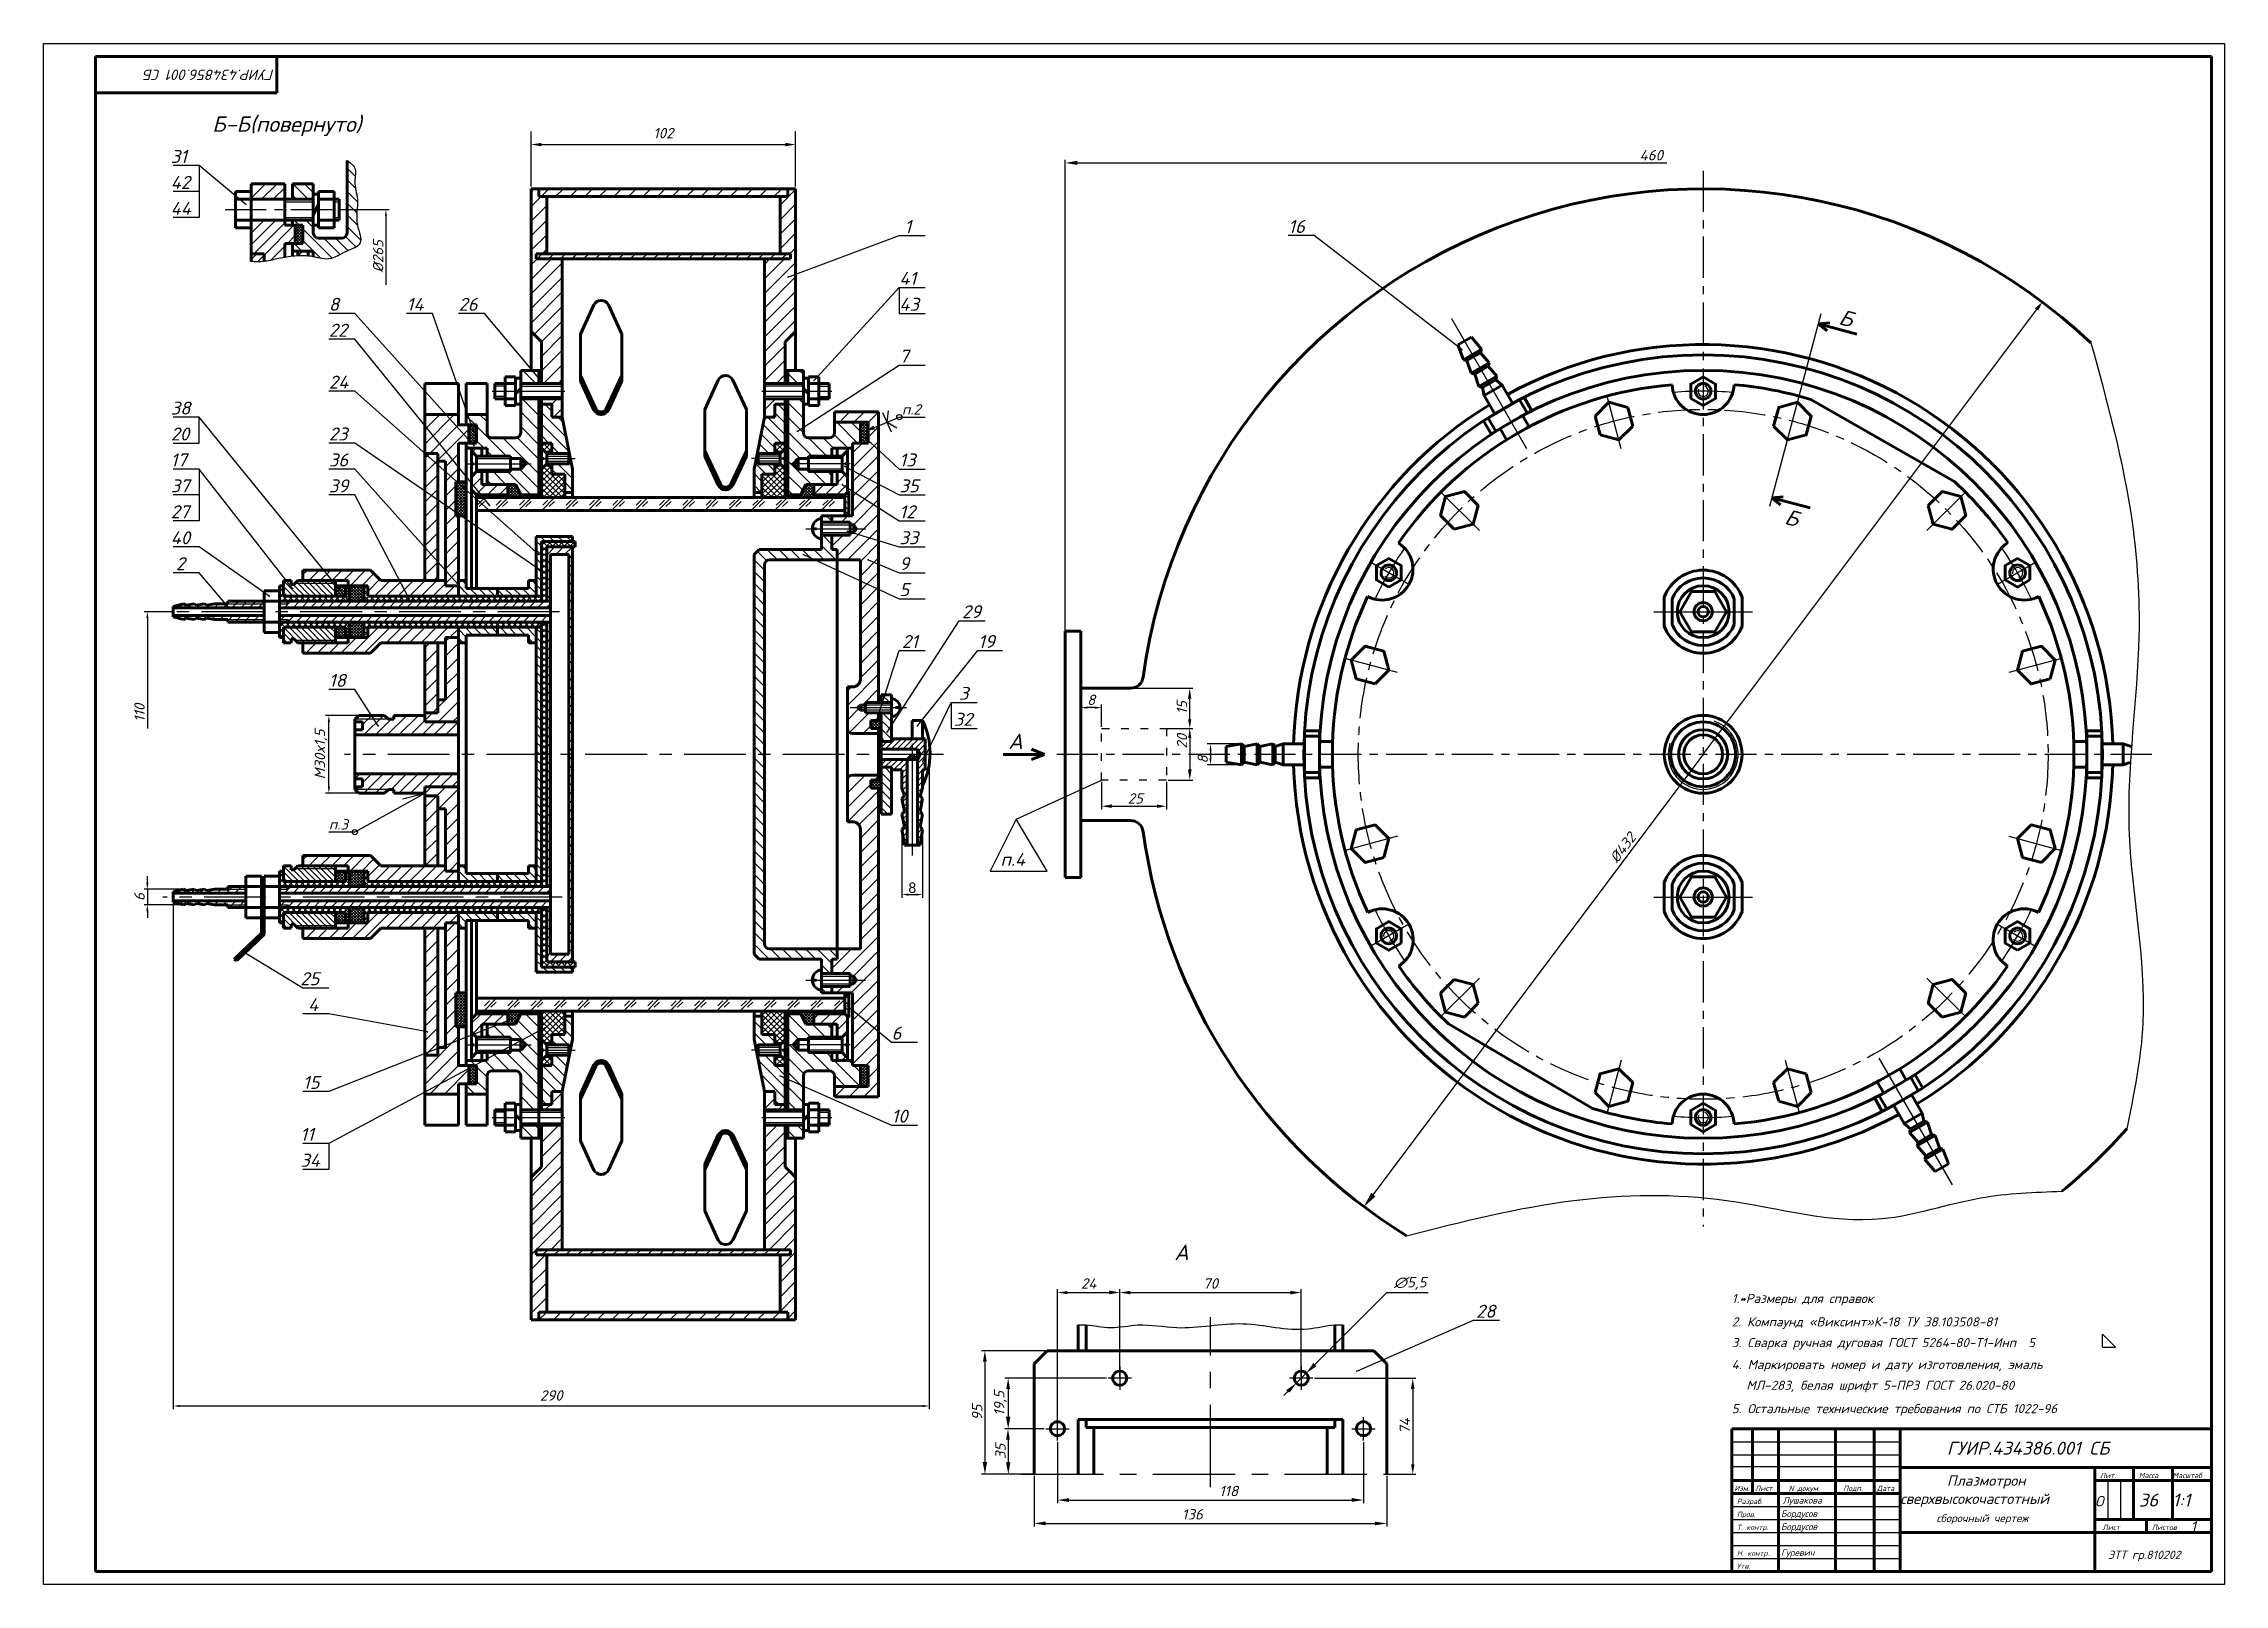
# Model space of a CAD drawing. Header units: millimetres. Extents: x 0 to 841, y 0 to 594.
import ezdxf

# ---------------------------------------------------------------- set-up
doc = ezdxf.new("R2010")
doc.units = ezdxf.units.MM
doc.linetypes.add('ACAD_ISO03W100', pattern=[30, 12, -18])
doc.linetypes.add('CENTER', pattern=[50.8, 31.75, -6.35, 6.35, -6.35])
for name, color, linetype in [('1', 2, 'Continuous'), ('Razm', 3, 'Continuous'), ('Razmer', 3, 'Continuous'), ('TonLine', 2, 'Continuous'), ('РАМКА', 7, 'Continuous'), ('Текст', 3, 'Continuous')]:
    doc.layers.add(name, color=color, linetype=linetype)
doc.layers.add('2', color=1, linetype='Continuous', lineweight=60)
doc.styles.add('ADRF1', font='romans', dxfattribs={"oblique": 15})
doc.dimstyles.new('ISO-25', dxfattribs={"dimtxt": 2.5, "dimasz": 2.5, "dimexe": 1.25, "dimexo": 0.625, "dimtad": 1, "dimtxsty": 'Standard', "dimcen": 2.5, "dimadec": 0, "dimazin": 0, "dimtfac": 1, "dimtmove": 0, "dimatfit": 3, "dimfxl": 1, "dimarcsym": 0})
doc.dimstyles.new('vas', dxfattribs={"dimtxt": 4, "dimasz": 4, "dimexe": 5, "dimexo": 0.9, "dimgap": 0.09, "dimtad": 0, "dimtoh": 1, "dimdec": 0, "dimzin": 0, "dimdsep": 46, "dimtxsty": 'Standard', "dimcen": 0.09, "dimadec": 0, "dimazin": 0, "dimtfac": 1, "dimtdec": 0, "dimtmove": 1, "dimatfit": 0, "dimfxl": 1, "dimtolj": 1, "dimtzin": 0, "dimarcsym": 0})
pattern_1 = [(45, (10, 195), (-1.683798, 1.683798), [])]
pattern_2 = [(135, (-36, 150), (-1.683798, -1.683798), [])]
pattern_3 = [(45, (-36, 150), (-2.80633, 2.80633), [])]
pattern_4 = [(45, (-36, 150), (-0.561266, 0.561266), []), (135, (-36, 150), (-0.561266, -0.561266), [])]
pattern_5 = [(45, (-36, 150), (-1.122532, 1.122532), []), (135, (-36, 150), (-1.122532, -1.122532), [])]
pattern_6 = [(45, (-36, 150), (-1.683798, 1.683798), [])]
pattern_7 = [(45, (-36, 150), (-2.245064, 2.245064), [])]
pattern_8 = [(45, (-36, 150), (-4.49013, 4.49013), [])]
pattern_9 = [(135, (-36, 150), (-2.80633, -2.80633), [])]
pattern_10 = [(135, (-36, 150), (-2.245064, -2.245064), [])]
pattern_11 = [(315, (-36, 490), (-0.561266, -0.561266), []), (225, (-36, 490), (-0.561266, 0.561266), [])]
pattern_12 = [(45, (-36, 40), (-1.122532, 1.122532), []), (135, (-36, 40), (-1.122532, -1.122532), [])]
pattern_13 = [(45, (-41, 40), (-0.561266, 0.561266), []), (135, (-41, 40), (-0.561266, -0.561266), [])]
pattern_14 = [(135, (-36, 150), (-1.122532, -1.122532), [])]
pattern_15 = [(45, (-41, 150), (-0.561266, 0.561266), []), (135, (-41, 150), (-0.561266, -0.561266), [])]
pattern_16 = [(135, (-36, 150), (-1.122532, -1.122532), []), (225, (-36, 150), (1.122532, -1.122532), [])]

msp = doc.modelspace()

# ---------------------------------------------------------------- texts
at = {"layer": 'Razm', "color": 7, "style": 'ADRF1', "oblique": 15}
for s, p in [('31', (49, 548)), ('42', (49, 538)), ('44', (49, 528))]:
    msp.add_text(s, height=5, dxfattribs=at).set_placement(p)
at = {"layer": 'Razm', "color": 7, "insert": (129, 512), "char_height": 4, "attachment_point": 5, "rotation": 90, "style": 'ADRF1'}
msp.add_mtext('%%c265', dxfattribs=at)
at = {"layer": 'Razmer', "color": 7, "style": 'ADRF1', "oblique": 15}
for s, height, p in [('Б-Б(повернуто)', 6, (65, 560)), ('1', 5, (332, 521)), ('16', 5, (480, 521)), ('41', 5, (330, 501)), ('8', 5, (110, 491)), ('14', 5, (140, 491)), ('26', 5, (160, 491)), ('43', 5, (330, 491)), ('22', 5, (110, 481)), ('7', 5, (330, 471)), ('24', 5, (110, 461)), ('38', 5, (49, 451)), ('п.2', 4, (331, 451)), ('20', 5, (49, 441)), ('23', 5, (110, 441)), ('17', 5, (49, 431)), ('36', 5, (110, 431)), ('13', 5, (330, 431)), ('37', 5, (49, 421)), ('39', 5, (110, 421)), ('35', 5, (330, 421)), ('27', 5, (49, 411)), ('12', 5, (330, 411)), ('40', 5, (49, 401)), ('33', 5, (330, 401)), ('2', 5, (51, 391)), ('9', 5, (330, 391)), ('5', 5, (330, 381)), ('29', 5, (354.12139, 372.48589)), ('21', 5, (331, 361)), ('19', 5, (360.40544, 361)), ('18', 5, (110, 346)), ('3', 5, (353, 341)), ('32', 5, (351, 331)), ('А', 6, (372, 322)), ('п.3', 4, (110, 291)), ('п.4', 5, (369, 277)), ('25', 5, (99, 231)), ('4', 5, (102, 221)), ('6', 5, (327, 210)), ('15', 5, (100, 191)), ('10', 5, (327, 178)), ('11', 5, (99, 171)), ('34', 5, (99, 161)), ('А', 6, (436, 125)), ('1.*Размеры для справок', 3.5, (651.03855, 108.462)), ('28', 5, (552.40565, 102.796)), ('2. Компаунд «Виксинт»К-18 ТУ 38.103508-81', 3.5, (651.03855, 99.462)), ('3. Сварка ручная дуговая ГОСТ 5264-80-Т1-Инп  5', 3.5, (651.03855, 91.462)), ('4. Маркировать номер и дату изготовления, эмаль', 3.5, (651, 83)), ('  МЛ-283, белая шрифт 5-ПР3 ГОСТ 26.020-80', 3.5, (652, 75)), ('5. Остальные технические требования по СТБ 1022-96', 3.5, (651, 66)), ('сверхвысокочастотный', 4, (716, 31)), ('Плазмотрон', 4, (734, 38)), ('сборочный чертеж', 3, (730, 24))]:
    msp.add_text(s, height=height, dxfattribs=at).set_placement(p)
for p in [(691.94378, 485.9671), (671, 409)]:
    msp.add_text('Б', height=6, rotation=344.0546041, dxfattribs=at).set_placement(p)
at = {"layer": 'Razmer', "color": 7, "char_height": 4, "attachment_point": 5, "style": 'ADRF1'}
for s, insert in [('460', (620, 551)), ('8', (404, 341)), ('25', (421, 303)), ('24', (403, 116)), ('70', (450, 116)), ('∅5,5', (527, 116)), ('29{\\Ftxt.shx|c204;0}', (195.76375, 72.82143)), ('118', (457, 36)), ('136', (443, 27))]:
    msp.add_mtext(s, dxfattribs=dict(at, insert=insert))
for s, insert, rotation in [('110', (37, 336), 90), ('15', (439, 338), 90), ('M30x1,5', (107, 320), 90), ('20', (439, 325), 90), ('8', (447, 318), 90), ('%%c432', (609, 284), 53), ('6', (37, 265), 90), ('95', (360, 66.25), 90), ('19,5', (369, 69.75), 90), ('74', (525, 61), 90), ('35', (369, 51.25), 90)]:
    msp.add_mtext(s, dxfattribs=dict(at, insert=insert, rotation=rotation))
at = {"layer": 'РАМКА', "color": 7, "style": 'ADRF1', "oblique": 15}
for s, p in [('Лит.', (793, 41)), ('Масса', (808, 41)), ('Масштаб', (821, 41)), ('Изм.', (652, 36)), ('Лист', (660, 36)), ('N докум.', (673, 36)), ('Подп.', (694, 36)), ('Дата', (707, 36)), ('Разраб.', (653, 31)), ('Пров.', (653, 26)), ('Т. контр.', (653, 21)), ('Лист', (794, 21)), ('Листов', (813, 21)), ('Н. контр.', (653, 11)), ('Утв.', (653, 6))]:
    msp.add_text(s, height=2, dxfattribs=at).set_placement(p)
at = {"layer": 'Текст', "color": 7, "style": 'ADRF1', "oblique": 15}
msp.add_text('ГУИР.434856.001 СБ', height=4, rotation=180, dxfattribs=at).set_placement((89, 584))
for s, height, p in [('ГУИР.434386.001 СБ', 5, (734, 50)), ('Лушакова', 2.5, (670.69755, 31.14574)), ('О', 4, (791.13449, 30.06995)), ('36', 5, (808, 30)), ('1:1', 5, (821, 30)), ('Бордусов', 2.5, (670, 26)), ('Бордусов', 2.5, (670, 21.00043)), ('1', 4, (827.98732, 20.33351)), ('Гуревич', 2.5, (670, 11)), ('ЭТТ гр.810202', 3.2, (796.10711, 9.79685))]:
    msp.add_text(s, height=height, dxfattribs=at).set_placement(p)

# ---------------------------------------------------------------- blocks, each defined once
blk = doc.blocks.new('A$C21916994')
at = {"layer": 'Razmer'}
blk.add_solid([(0, 0.04), (1.47, 0), (0.76, 4.22)], dxfattribs=at)
blk = doc.blocks.new('*D19')
at = {"layer": 'Defpoints', "color": 0, "transparency": 16777216}
for p in [(290, 555.09), (188, 538), (290, 538)]:
    blk.add_point(p, dxfattribs=at)
at = {"layer": 'Razmer', "color": 0, "lineweight": -2, "transparency": 16777216}
for p, q in [((188, 538.9), (188, 560.09)), ((192, 555.09), (286, 555.09)), ((290, 538.9), (290, 560.09))]:
    blk.add_line(p, q, dxfattribs=at)
at = {"layer": 'Razmer', "color": 0, "transparency": 16777216}
for points in [[(192, 555.76), (192, 554.42), (188, 555.09)], [(286, 555.76), (286, 554.42), (290, 555.09)]]:
    blk.add_solid(points, dxfattribs=at)
at = {"layer": 'Razmer', "color": 0, "transparency": 16777216, "insert": (239, 559.49), "char_height": 4, "attachment_point": 5, "style": 'ADRF1'}
blk.add_mtext('\\A1;102', dxfattribs=at)
blk = doc.blocks.new('*D20')
at = {"layer": 'Defpoints', "color": 0, "transparency": 16777216}
for p in [(331, 291), (339, 291), (339, 265.94)]:
    blk.add_point(p, dxfattribs=at)
at = {"layer": 'Razmer', "color": 0, "lineweight": -2, "transparency": 16777216}
for p, q in [((331, 290.38), (331, 264.69)), ((339, 290.38), (339, 264.69)), ((333.5, 265.94), (336.5, 265.94))]:
    blk.add_line(p, q, dxfattribs=at)
at = {"layer": 'Razmer', "color": 0, "transparency": 16777216}
for points in [[(333.5, 266.36), (333.5, 265.52), (331, 265.94)], [(336.5, 266.36), (336.5, 265.52), (339, 265.94)]]:
    blk.add_solid(points, dxfattribs=at)
at = {"layer": 'Razmer', "color": 0, "transparency": 16777216, "insert": (335, 268.56), "char_height": 4, "attachment_point": 5}
blk.add_mtext('8', dxfattribs=at)

# ---------------------------------------------------------------- dimensions: what is measured, and where the dimension line sits
at = {"layer": 'Razmer', "color": 7}
for base, p1, p2, dimstyle, override, picture, middle in [((290, 555.09041), (188, 538), (290, 538), 'vas', {"dimtxsty": 'ADRF1'}, '*D19', (239, 559.48699)), ((339, 265.93951), (331, 291), (339, 291), 'ISO-25', {"dimtxt": 4, "dimdec": 4, "dimtdec": 4, "dimfrac": 2}, '*D20', (335, 265.93951))]:
    dim = msp.add_linear_dim(base=base, p1=p1, p2=p2, dimstyle=dimstyle, override=override, dxfattribs=at)
    dim.commit()
    dim.dimension.update_dxf_attribs({"geometry": picture, "text_midpoint": middle, "dimtype": 160})

# ---------------------------------------------------------------- hatches: boundary and pattern name
at = {"layer": '1'}
h = msp.add_hatch(dxfattribs=at)
h.set_pattern_fill('ANSI31', angle=90, style=0)
h.set_pattern_definition([(135, (10, 195), (-2.245064, -2.245064), [])])
edge = h.paths.add_edge_path()
edge.add_arc((106, 521), 2, 180, 270, ccw=False)
edge.add_line((104, 521), (104, 526))
edge.add_line((104, 526), (96, 526))
edge.add_line((96, 526), (96, 524))
edge.add_line((96, 524), (100, 524))
edge.add_line((100, 524), (100, 517))
edge.add_line((100, 517), (96, 517))
edge.add_line((96, 517), (96, 514))
edge.add_line((96, 514), (104, 514))
edge.add_line((104, 514), (104, 511.81887))
edge.add_spline(control_points=[(104, 511.81887), (106.06019, 511.40465), (110.7012, 510.02126), (115.99576, 514.00532), (124.03309, 516.43335), (119.5573, 525.34347), (122.01268, 533.05492), (119.3195, 540.14071), (121.0043, 546.14372), (118.25981, 548.10138), (117, 549)], knot_values=[0, 0, 0, 0, 6.085576041, 13.701349147, 19.532301042, 26.603368853, 36.603368853, 43.674436665, 48.674436665, 52.917077352, 52.917077352, 52.917077352, 52.917077352], degree=3, periodic=0)
edge.add_line((117, 549), (117, 521))
edge.add_arc((115, 521), 2, -90, 0, ccw=False)
edge.add_line((115, 519), (106, 519))
h.paths.add_polyline_path([(104, 540), (96, 540), (96, 534), (104, 534)], flags=17)
h = msp.add_hatch(dxfattribs=at)
h.set_pattern_fill('ANSI31', style=0)
h.set_pattern_definition([(45, (10, 195), (-2.245064, 2.245064), [])])
h.paths.add_polyline_path([(93, 534), (93, 540), (80, 540), (80, 534)])
edge = h.paths.add_edge_path()
edge.add_line((93, 517), (97, 517))
edge.add_line((97, 517), (97, 524))
edge.add_line((97, 524), (93, 524))
edge.add_line((93, 524), (93, 526))
edge.add_line((93, 526), (80, 526))
edge.add_line((80, 526), (80, 513))
edge.add_line((80, 513), (85, 513))
edge.add_line((85, 513), (85, 510))
edge.add_spline(control_points=[(85, 510), (86.68139, 510.17793), (89.32394, 510.89731), (91.9966, 511.41708), (93, 511.58398)], knot_values=[63.934892009, 63.934892009, 63.934892009, 63.934892009, 69.033911523, 72.084351167, 72.084351167, 72.084351167, 72.084351167], degree=3, periodic=0)
edge.add_line((93, 511.58398), (93, 517))
h = msp.add_hatch(dxfattribs=at)
h.set_pattern_fill('ANSI31', scale=1.25, style=0)
h.set_pattern_definition(pattern_3)
h.paths.add_polyline_path([(200, 457), (192, 457), (192, 455), (196, 455), (196, 450), (200, 450)])
h.paths.add_polyline_path([(200, 511), (190, 511), (190, 513), (194, 513), (194, 535), (191, 535), (191, 538), (188, 538), (188, 483), (192, 479), (192, 463), (200, 463)])
h.paths.add_polyline_path([(290, 538), (287, 538), (287, 535), (284, 535), (284, 513), (288, 513), (288, 511), (278, 511), (278, 463), (286, 463), (286, 479), (290, 483)])
h.paths.add_polyline_path([(282, 455), (286, 455), (286, 457), (278, 457), (278, 450), (282, 450)])
h = msp.add_hatch(dxfattribs=at)
h.set_pattern_fill('ANSI31', scale=1.25, style=0)
h.set_pattern_definition(pattern_3)
h.paths.add_polyline_path([(287, 538), (191, 538), (191, 535), (287, 535)])
h = msp.add_hatch(dxfattribs=at)
h.set_pattern_fill('ANSI37', scale=0.25, style=0)
h.set_pattern_definition([(45, (10, 195), (-0.561266, 0.561266), []), (135, (10, 195), (-0.561266, -0.561266), [])])
h.paths.add_polyline_path([(100, 524), (97, 524), (97, 517), (100, 517)])
h = msp.add_hatch(dxfattribs=at)
h.set_pattern_fill('ANSI31', scale=0.75, style=0)
h.set_pattern_definition(pattern_1)
edge = h.paths.add_edge_path()
edge.add_line((98, 514), (98, 512.17839))
edge.add_spline(control_points=[(98, 512.17839), (99.32536, 512.26199), (100.65673, 512.26672), (102, 512.12923)], knot_values=[54.8920304, 54.8920304, 54.8920304, 54.8920304, 58.888473439, 58.888473439, 58.888473439, 58.888473439], degree=3, periodic=0)
edge.add_line((102, 512.12923), (102, 514))
edge.add_line((102, 514), (98, 514))
h = msp.add_hatch(dxfattribs=at)
h.set_pattern_fill('ANSI31', scale=0.75, style=0)
h.set_pattern_definition(pattern_1)
edge = h.paths.add_edge_path()
edge.add_line((80, 513), (80, 510))
edge.add_spline(control_points=[(80, 510), (81.67563, 509.91276), (83.35126, 509.82553), (85, 510)], knot_values=[72.084351167, 72.084351167, 72.084351167, 72.084351167, 77.084351167, 77.084351167, 77.084351167, 77.084351167], degree=3, periodic=0)
edge.add_line((85, 510), (85, 513))
edge.add_line((85, 513), (80, 513))
h = msp.add_hatch(dxfattribs=at)
h.set_pattern_fill('ANSI31', style=0)
h.set_pattern_definition(pattern_7)
h.paths.add_polyline_path([(288, 513), (190, 513), (190, 511), (288, 511)])
h = msp.add_hatch(dxfattribs=at)
h.set_pattern_fill('ANSI31', scale=1.25, angle=90, style=0)
h.set_pattern_definition(pattern_9)
h.paths.add_polyline_path([(191, 463), (191, 468), (184, 468), (184, 463)])
h = msp.add_hatch(dxfattribs=at)
h.set_pattern_fill('ANSI31', scale=1.25, angle=90, style=0)
h.set_pattern_definition(pattern_9)
h.paths.add_polyline_path([(293, 468), (287, 468), (287, 463), (293, 463)])
h = msp.add_hatch(dxfattribs=at)
h.set_pattern_fill('ANSI31', scale=1.25, angle=90, style=0)
h.set_pattern_definition(pattern_9)
h.paths.add_polyline_path([(182, 442), (173, 442, -0.414213562), (171, 444), (171, 451), (163, 451), (163, 447), (167, 447), (167, 440), (163, 440), (163, 438), (171, 438), (171, 435), (180, 435), (180, 434), (184, 434), (186, 432), (184, 430), (180, 430), (180, 429), (171, 429), (171, 424), (182, 424), (184, 420), (191, 420), (191, 457), (184, 457), (184, 444, -0.414213562)])
h = msp.add_hatch(dxfattribs=at)
h.set_pattern_fill('ANSI31', angle=90, style=0)
h.set_pattern_definition(pattern_10)
h.paths.add_polyline_path([(200, 450), (196, 450), (196, 455), (192, 455), (192, 440), (196, 440), (196, 436), (202.5, 436), (202.8, 436)])
h.paths.add_polyline_path([(201, 428), (201, 421), (204, 421), (204, 430), (203.6, 432), (202.5, 432), (196, 432), (196, 428)])
h = msp.add_hatch(dxfattribs=at)
h.set_pattern_fill('ANSI31', angle=90, style=0)
h.set_pattern_definition(pattern_10)
h.paths.add_polyline_path([(286, 455), (282, 455), (282, 450), (278, 450), (275.2, 436), (275.5, 436), (282, 436), (282, 440), (286, 440)])
h.paths.add_polyline_path([(282, 432), (275.5, 432), (274.4, 432), (274, 430), (274, 421), (277, 421), (277, 428), (282, 428)])
h = msp.add_hatch(dxfattribs=at)
h.set_pattern_fill('ANSI31', scale=1.25, angle=90, style=0)
h.set_pattern_definition(pattern_9)
h.paths.add_polyline_path([(312, 440), (315, 440), (315, 448), (305, 448), (305, 444, -0.414213562), (303, 442), (295, 442, -0.414213562), (293, 444), (293, 457), (287, 457), (287, 420), (292, 420), (294, 424), (304, 424), (304, 429), (295, 429), (295, 430), (291, 430), (289, 432), (291, 434), (295, 434), (295, 435), (304, 435), (304, 438), (312, 438)])
h = msp.add_hatch(dxfattribs=at)
h.set_pattern_fill('ANSI31', scale=1.25, style=0)
h.set_pattern_definition(pattern_3)
h.paths.add_polyline_path([(160, 440), (164, 440), (164, 447), (160, 447), (160, 451), (147, 451), (147, 436), (152, 436), (152, 433), (155, 433), (155, 385), (160, 385), (160, 412), (159, 412), (159, 425), (160, 425)])
h = msp.add_hatch(dxfattribs=at)
h.set_pattern_fill('ANSI37', scale=0.25, style=0)
h.set_pattern_definition(pattern_4)
h.paths.add_polyline_path([(167, 447), (164, 447), (164, 440), (167, 440)])
h = msp.add_hatch(dxfattribs=at)
h.set_pattern_fill('ANSI31', scale=1.25, style=0)
h.set_pattern_definition(pattern_3)
h.paths.add_polyline_path([(322, 452), (305, 452), (305, 448), (318, 448), (318, 440), (312, 440), (312, 412), (304, 412), (304, 409.5), (311, 409.5), (311, 408.5), (312.5, 408.5), (313.5, 407), (312.5, 405.5), (311, 405.5), (311, 404.5), (304, 404.5), (304, 399), (306, 399), (306, 395), (315, 395), (315, 349, -0.414213562), (312, 346), (310, 346), (310, 330, 0.414213562), (312, 328), (322, 328), (322, 330), (319, 330), (319, 333), (322, 333), (322, 336), (317, 336), (317, 337), (315, 337), (314, 338), (315, 339), (317, 339), (317, 340), (322, 340)])
h = msp.add_hatch(dxfattribs=at)
h.set_pattern_fill('ANSI37', scale=0.25, style=0)
h.set_pattern_definition(pattern_4)
h.paths.add_polyline_path([(318, 448), (315, 448), (315, 440), (318, 440)])
h = msp.add_hatch(dxfattribs=at)
h.set_pattern_fill('ANSI31', style=0)
h.set_pattern_definition(pattern_7)
h.paths.add_polyline_path([(169, 429), (167, 429), (165, 427), (165, 422), (167, 420), (179, 420), (179, 424), (169, 424)])
h.paths.add_polyline_path([(169, 438), (165, 438), (165, 437), (167, 435), (169, 435)])
h = msp.add_hatch(dxfattribs=at)
h.set_pattern_fill('ANSI37', scale=0.5, style=0)
h.set_pattern_definition(pattern_5)
h.paths.add_polyline_path([(201, 428), (196, 428), (196, 431.5), (193.5, 431.5), (192, 430), (192, 419), (201, 419)])
h.paths.add_polyline_path([(196, 440), (192, 440), (192, 438), (193.5, 436.5), (196, 436.5)])
h = msp.add_hatch(dxfattribs=at)
h.set_pattern_fill('ANSI37', scale=0.5, angle=90, style=0)
h.set_pattern_definition(pattern_16)
h.paths.add_polyline_path([(277, 428), (277, 419), (286, 419), (286, 430), (284.5, 431.5), (282, 431.5), (282, 428)])
h.paths.add_polyline_path([(282, 436.5), (284.5, 436.5), (286, 438), (286, 440), (282, 440)])
h = msp.add_hatch(dxfattribs=at)
h.set_pattern_fill('ANSI31', style=0)
h.set_pattern_definition(pattern_7)
h.paths.add_polyline_path([(309, 420), (310, 421), (310, 427), (308, 429), (306, 429), (306, 424), (297, 424), (297, 420)])
h.paths.add_polyline_path([(306, 435), (308, 435), (310, 437), (310, 438), (306, 438)])
h = msp.add_hatch(dxfattribs=at)
h.set_pattern_fill('ANSI31', scale=1.25, style=0)
h.set_pattern_definition(pattern_3)
h.paths.add_polyline_path([(152, 436), (147, 436), (147, 387), (152, 387)])
h = msp.add_hatch(dxfattribs=at)
h.set_pattern_fill('ANSI37', scale=0.25, style=0)
h.set_pattern_definition(pattern_4)
h.paths.add_polyline_path([(163, 425), (159, 425), (159, 412), (163, 412)])
h = msp.add_hatch(dxfattribs=at)
h.set_pattern_fill('ANSI37', scale=0.25, style=0)
h.set_pattern_definition(pattern_4)
h.paths.add_polyline_path([(182, 424), (179, 424), (179, 419), (184, 419), (184, 420)])
h = msp.add_hatch(dxfattribs=at)
h.set_pattern_fill('ANSI37', scale=0.25, style=0)
h.set_pattern_definition(pattern_4)
h.paths.add_polyline_path([(297, 424), (294, 424), (292, 420), (292, 419), (297, 419)])
h = msp.add_hatch(dxfattribs=at)
h.set_pattern_fill('ANSI31', scale=0.5, angle=90, style=0)
h.set_pattern_definition(pattern_14)
h.paths.add_polyline_path([(310.5, 421.5), (309, 420), (309, 413), (310.5, 413)])
h = msp.add_hatch(dxfattribs=at)
h.set_pattern_fill('ANSI31', scale=2, style=0)
h.set_pattern_definition(pattern_8)
h.paths.add_polyline_path([(167, 419), (167, 414), (309, 414), (309, 419)])
h = msp.add_hatch(dxfattribs=at)
h.set_pattern_fill('ANSI31', scale=0.75, angle=90, style=0)
h.set_pattern_definition(pattern_2)
h.paths.add_polyline_path([(192, 402), (204, 402), (204, 404), (190, 404), (190, 381), (192, 381)])
h = msp.add_hatch(dxfattribs=at)
h.set_pattern_fill('ANSI37', scale=0.5, angle=90, style=0)
h.set_pattern_definition(pattern_16)
h.paths.add_polyline_path([(205, 400), (205, 402), (192, 402), (192, 379), (194, 379), (194, 400)])
h = msp.add_hatch(dxfattribs=at)
h.set_pattern_fill('ANSI31', scale=0.75, style=0)
h.set_pattern_definition(pattern_6)
h.paths.add_polyline_path([(202.5, 397), (202.5, 243), (195.5, 243), (195.5, 261), (194, 261), (194, 240), (204, 240), (204, 400), (194, 400), (194, 379), (195.5, 379), (195.5, 397)])
h.paths.add_polyline_path([(195.5, 371), (194, 371), (194, 269), (195.5, 269)], flags=17)
h = msp.add_hatch(dxfattribs=at)
h.set_pattern_fill('ANSI31', scale=0.5, angle=90, style=0)
h.set_pattern_definition([(135, (-41, 150), (-1.122532, -1.122532), [])])
h.paths.add_polyline_path([(112.5, 381), (112.5, 387), (98, 387), (96.5, 385.5), (95.5, 385.5), (95.5, 387), (92.5, 387), (92.5, 381)])
h.paths.add_polyline_path([(92.5, 369), (92.5, 363), (95.5, 363), (95.5, 364.5), (96.5, 364.5), (98, 363), (112.5, 363), (112.5, 369)])
h = msp.add_hatch(dxfattribs=at)
h.set_pattern_fill('ANSI31', style=0)
h.set_pattern_definition(pattern_7)
h.paths.add_polyline_path([(160, 381), (160, 385), (155, 385), (155, 387), (130, 387), (126, 391), (100, 391), (100, 387), (117.5, 387), (117.5, 385), (125, 385), (125, 381)])
h.paths.add_polyline_path([(130, 369), (125, 369), (125, 365), (117.5, 365), (117.5, 363), (100, 363), (100, 359), (126, 359), (130, 363), (155, 363), (155, 365), (160, 365), (160, 369)])
h = msp.add_hatch(dxfattribs=at)
h.set_pattern_fill('ANSI31', scale=0.75, angle=90, style=0)
h.set_pattern_definition(pattern_2)
h.paths.add_polyline_path([(175, 381), (175, 384), (163, 384), (163, 387), (160, 387), (160, 381)])
h.paths.add_polyline_path([(190, 381), (190, 387), (187, 387), (187, 384), (175, 384), (175, 381)])
h.paths.add_polyline_path([(175, 369), (175, 366), (187, 366), (187, 363), (190, 363), (190, 369)])
h.paths.add_polyline_path([(175, 366), (175, 369), (160, 369), (160, 363), (163, 363), (163, 366)])
h = msp.add_hatch(dxfattribs=at)
h.set_pattern_fill('ANSI31', scale=0.75, style=0)
h.set_pattern_definition(pattern_6)
h.paths.add_polyline_path([(195.5, 379), (94, 379), (94, 378), (91, 378), (91, 376.5), (195.5, 376.5)])
h.paths.add_polyline_path([(195.5, 373.5), (91, 373.5), (91, 372), (94, 372), (94, 371), (195.5, 371)])
h.paths.add_polyline_path([(94, 379), (91, 379), (91, 378), (94, 378)], flags=16)
h.paths.add_polyline_path([(94, 372), (91, 372), (91, 371), (94, 371)], flags=16)
h.paths.add_polyline_path([(85, 372), (71, 372), (71, 371), (85, 371)])
h.paths.add_polyline_path([(85, 373.5), (50, 373.5), (50, 373), (54, 372), (55, 372.5), (58, 372), (59, 372.5), (62, 372), (63, 372.5), (66, 372), (71, 372), (85, 372)])
h.paths.add_polyline_path([(85, 378), (71, 378), (66, 378), (63, 377.5), (62, 378), (59, 377.5), (58, 378), (55, 377.5), (54, 378), (50, 377), (50, 376.5), (85, 376.5)])
h.paths.add_polyline_path([(85, 379), (71, 379), (71, 378), (85, 378)])
h = msp.add_hatch(dxfattribs=at)
h.set_pattern_fill('ANSI37', scale=0.5, style=0)
h.set_pattern_definition(pattern_5)
h.paths.add_polyline_path([(118, 385), (116.5, 385), (116.5, 381), (92.5, 381), (92.5, 385), (91, 385), (91, 379), (118, 379)])
h.paths.add_polyline_path([(118, 371), (91, 371), (91, 365), (92.5, 365), (92.5, 369), (116.5, 369), (116.5, 365), (118, 365)])
h = msp.add_hatch(dxfattribs=at)
h.set_pattern_fill('ANSI37', scale=0.25, style=0)
h.set_pattern_definition(pattern_15)
h.paths.add_polyline_path([(116.5, 385), (112.5, 385), (112.5, 381), (116.5, 381)])
h.paths.add_polyline_path([(112.5, 369), (112.5, 365), (116.5, 365), (116.5, 369)])
h = msp.add_hatch(dxfattribs=at)
h.set_pattern_fill('ANSI37', scale=0.25, style=0)
h.set_pattern_definition(pattern_15)
h.paths.add_polyline_path([(123.5, 379), (123.5, 385), (118, 385), (118, 379)])
h.paths.add_polyline_path([(123.5, 371), (118, 371), (118, 365), (123.5, 365)])
h = msp.add_hatch(dxfattribs=at)
h.set_pattern_fill('ANSI37', scale=0.5, style=0)
h.set_pattern_definition(pattern_5)
h.paths.add_polyline_path([(192, 379), (192, 381), (125, 381), (125, 385), (123.5, 385), (123.5, 379)])
h.paths.add_polyline_path([(192, 369), (192, 371), (123.5, 371), (123.5, 365), (125, 365), (125, 369)])
h = msp.add_hatch(dxfattribs=at)
h.set_pattern_fill('ANSI37', scale=0.5, style=0)
h.set_pattern_definition(pattern_5)
h.paths.add_polyline_path([(194, 371), (192, 371), (192, 269), (194, 269)])
h = msp.add_hatch(dxfattribs=at)
h.set_pattern_fill('ANSI31', scale=1.25, style=0)
h.set_pattern_definition(pattern_3)
h.paths.add_polyline_path([(160, 365), (155, 365), (155, 341), (152, 341), (152, 336), (147, 336), (147, 332.5), (160, 332.5)])
h = msp.add_hatch(dxfattribs=at)
h.set_pattern_fill('ANSI31', scale=1.25, style=0)
h.set_pattern_definition(pattern_3)
h.paths.add_polyline_path([(152, 363), (147, 363), (147, 336), (152, 336)])
h = msp.add_hatch(dxfattribs=at)
h.set_pattern_fill('ANSI31', scale=0.75, angle=90, style=0)
h.set_pattern_definition(pattern_2)
h.paths.add_polyline_path([(190, 271), (192, 271), (192, 369), (190, 369)])
h = msp.add_hatch(dxfattribs=at)
h.set_pattern_fill('ANSI31', scale=0.75, angle=90, style=0)
h.set_pattern_definition(pattern_2)
h.paths.add_polyline_path([(327, 343), (323, 343), (323, 340), (327, 340)])
h.paths.add_polyline_path([(327, 336), (323, 336), (323, 325), (327, 325)])
h.paths.add_polyline_path([(327, 315), (323, 315), (323, 297), (327, 297)])
h = msp.add_hatch(dxfattribs=at)
h.set_pattern_fill('ANSI31', style=0)
h.set_pattern_definition(pattern_7)
h.paths.add_polyline_path([(121.5, 335), (120, 333.5), (133, 333.5), (131.5, 335)], flags=17)
h.paths.add_polyline_path([(120, 333.5), (120, 332.5), (123, 332.5), (123, 329.5), (120, 329.5), (120, 327.5), (160, 327.5), (160, 332.5), (147, 332.5), (147, 335), (135, 335), (135, 333.5), (133, 333.5)])
h.paths.add_polyline_path([(120, 312.5), (120, 310.5), (123, 310.5), (123, 307.5), (120, 307.5), (120, 306.5), (133, 306.5), (135, 306.5), (135, 305), (147, 305), (147, 307.5), (160, 307.5), (160, 312.5)])
h.paths.add_polyline_path([(120, 306.5), (121.5, 305), (131.5, 305), (133, 306.5)], flags=16)
h = msp.add_hatch(dxfattribs=at)
h.set_pattern_fill('ANSI37', scale=0.25, style=0)
h.set_pattern_definition(pattern_4)
h.paths.add_polyline_path([(323, 333), (319, 333), (319, 330), (323, 330)])
h.paths.add_polyline_path([(323, 310), (319, 310), (319, 307), (323, 307)])
h = msp.add_hatch(dxfattribs=at)
h.set_pattern_fill('ANSI31', scale=0.5, style=0)
h.set_pattern_definition([(45, (-36, 150), (-1.122532, 1.122532), [])])
h.paths.add_polyline_path([(340, 320), (338, 320), (337, 318), (337, 285), (338, 285), (339, 291), (338, 292), (339, 297), (338, 298), (339, 303), (338, 304), (339, 307), (339, 314), (340, 314)])
h.paths.add_polyline_path([(340, 326), (327, 326), (327, 325), (323, 325), (323, 322), (337, 322), (338, 320), (340, 320)])
h.paths.add_polyline_path([(331, 314), (331, 307), (332, 304), (331, 303), (332, 298), (331, 297), (332, 292), (331, 291), (332, 285), (333, 285), (333, 318), (323, 318), (323, 315), (327, 315), (327, 314)])
h = msp.add_hatch(dxfattribs=at)
h.set_pattern_fill('ANSI31', scale=1.25, style=0)
h.set_pattern_definition(pattern_3)
h.paths.add_polyline_path([(322, 307), (319, 307), (319, 310), (322, 310), (322, 312), (312, 312, 0.414213562), (310, 310), (310, 294), (312, 294, -0.414213562), (315, 291), (315, 245), (306, 245), (306, 241), (304, 241), (304, 235.5), (311, 235.5), (311, 234.5), (312.5, 234.5), (313.5, 233), (312.5, 231.5), (311, 231.5), (311, 230.5), (304, 230.5), (304, 228), (312, 228), (312, 200), (318, 200), (318, 192), (305, 192), (305, 188), (322, 188)])
h = msp.add_hatch(dxfattribs=at)
h.set_pattern_fill('ANSI31', scale=1.25, style=0)
h.set_pattern_definition(pattern_3)
h.paths.add_polyline_path([(160, 307.5), (147, 307.5), (147, 304), (152, 304), (152, 299), (155, 299), (155, 275), (160, 275), (160, 277)])
h = msp.add_hatch(dxfattribs=at)
h.set_pattern_fill('ANSI31', scale=1.25, style=0)
h.set_pattern_definition(pattern_3)
h.paths.add_polyline_path([(152, 304), (147, 304), (147, 277), (152, 277)])
h = msp.add_hatch(dxfattribs=at)
h.set_pattern_fill('ANSI31', style=0)
h.set_pattern_definition([(45, (-36, 40), (-2.245064, 2.245064), [])])
h.paths.add_polyline_path([(160, 275), (155, 275), (155, 277), (130, 277), (126, 281), (100, 281), (100, 277), (117.5, 277), (117.5, 275), (125, 275), (125, 271), (160, 271)])
h.paths.add_polyline_path([(160, 259), (130, 259), (125, 259), (125, 255), (117.5, 255), (117.5, 253), (100, 253), (100, 249), (126, 249), (130, 253), (155, 253), (155, 255), (160, 255)])
h = msp.add_hatch(dxfattribs=at)
h.set_pattern_fill('ANSI37', scale=0.5, style=0)
h.set_pattern_definition(pattern_12)
h.paths.add_polyline_path([(118, 275), (116.5, 275), (116.5, 271), (92.5, 271), (92.5, 275), (91, 275), (91, 269), (118, 269)])
h.paths.add_polyline_path([(118, 261), (91, 261), (91, 255), (92.5, 255), (92.5, 259), (116.5, 259), (116.5, 255), (118, 255)])
h = msp.add_hatch(dxfattribs=at)
h.set_pattern_fill('ANSI31', scale=0.5, angle=90, style=0)
h.set_pattern_definition([(135, (-41, 40), (-1.122532, -1.122532), [])])
h.paths.add_polyline_path([(112.5, 271), (112.5, 277), (98, 277), (96.5, 275.5), (95.5, 275.5), (95.5, 277), (92.5, 277), (92.5, 271)])
h.paths.add_polyline_path([(92.5, 259), (92.5, 253), (95.5, 253), (95.5, 254.5), (96.5, 254.5), (98, 253), (112.5, 253), (112.5, 259)])
h = msp.add_hatch(dxfattribs=at)
h.set_pattern_fill('ANSI37', scale=0.25, style=0)
h.set_pattern_definition(pattern_13)
h.paths.add_polyline_path([(116.5, 275), (112.5, 275), (112.5, 271), (116.5, 271)])
h.paths.add_polyline_path([(112.5, 259), (112.5, 255), (116.5, 255), (116.5, 259)])
h = msp.add_hatch(dxfattribs=at)
h.set_pattern_fill('ANSI37', scale=0.25, style=0)
h.set_pattern_definition(pattern_13)
h.paths.add_polyline_path([(123.5, 269), (123.5, 275), (118, 275), (118, 269)])
h.paths.add_polyline_path([(123.5, 261), (118, 261), (118, 255), (123.5, 255)])
h = msp.add_hatch(dxfattribs=at)
h.set_pattern_fill('ANSI37', scale=0.5, style=0)
h.set_pattern_definition(pattern_12)
h.paths.add_polyline_path([(192, 269), (192, 271), (125, 271), (125, 275), (123.5, 275), (123.5, 269)])
h.paths.add_polyline_path([(192, 259), (192, 261), (123.5, 261), (123.5, 255), (125, 255), (125, 259)])
h = msp.add_hatch(dxfattribs=at)
h.set_pattern_fill('ANSI31', scale=0.75, angle=90, style=0)
h.set_pattern_definition([(135, (-36, 40), (-1.683798, -1.683798), [])])
h.paths.add_polyline_path([(175, 271), (175, 274), (163, 274), (163, 277), (160, 277), (160, 271)])
h.paths.add_polyline_path([(190, 271), (190, 277), (187, 277), (187, 274), (175, 274), (175, 271)])
h.paths.add_polyline_path([(175, 259), (175, 256), (187, 256), (187, 253), (190, 253), (190, 259)])
h.paths.add_polyline_path([(175, 256), (175, 259), (160, 259), (160, 253), (163, 253), (163, 256)])
h = msp.add_hatch(dxfattribs=at)
h.set_pattern_fill('ANSI31', scale=0.75, style=0)
h.set_pattern_definition(pattern_6)
h.paths.add_polyline_path([(78, 266.5), (78, 268), (71, 268), (66, 268), (63, 267.5), (62, 268), (59, 267.5), (58, 268), (55, 267.5), (54, 268), (50, 267), (50, 266.5)])
h.paths.add_polyline_path([(78, 268), (78, 269), (71, 269), (71, 268)])
h.paths.add_polyline_path([(78, 262), (78, 263.5), (50, 263.5), (50, 263), (54, 262), (55, 262.5), (58, 262), (59, 262.5), (62, 262), (63, 262.5), (66, 262), (71, 262)])
h.paths.add_polyline_path([(78, 261), (78, 262), (71, 262), (71, 261)])
h.paths.add_polyline_path([(85, 268), (85, 269), (84, 269), (84, 268)])
h.paths.add_polyline_path([(84, 266.5), (85, 266.5), (85, 268), (84, 268)])
h.paths.add_polyline_path([(84, 262), (84.97212, 262), (85, 262.02788), (85, 263.5), (84, 263.5)])
h.paths.add_polyline_path([(84, 261), (85, 261), (85, 262), (84, 262)])
h = msp.add_hatch(dxfattribs=at)
h.set_pattern_fill('ANSI37', scale=0.5, style=0)
h.set_pattern_definition(pattern_5)
h.paths.add_polyline_path([(194, 261), (192, 261), (192, 238), (205, 238), (205, 240), (194, 240)])
h = msp.add_hatch(dxfattribs=at)
h.set_pattern_fill('ANSI31', scale=1.25, style=0)
h.set_pattern_definition(pattern_3)
h.paths.add_polyline_path([(160, 200), (164, 200), (164, 193), (160, 193), (160, 189), (147, 189), (147, 204), (152, 204), (152, 207), (155, 207), (155, 255), (160, 255), (160, 228), (159, 228), (159, 215), (160, 215)])
h = msp.add_hatch(dxfattribs=at)
h.set_pattern_fill('ANSI31', scale=1.25, style=0)
h.set_pattern_definition(pattern_3)
h.paths.add_polyline_path([(152, 204), (147, 204), (147, 253), (152, 253)])
h = msp.add_hatch(dxfattribs=at)
h.set_pattern_fill('ANSI31', scale=0.75, angle=90, style=0)
h.set_pattern_definition(pattern_2)
h.paths.add_polyline_path([(192, 259), (190, 259), (190, 236), (204, 236), (204, 238), (192, 238)])
h = msp.add_hatch(dxfattribs=at)
h.set_pattern_fill('ANSI37', scale=0.25, style=0)
h.set_pattern_definition(pattern_11)
h.paths.add_polyline_path([(163, 228), (159, 228), (159, 215), (163, 215)])
h = msp.add_hatch(dxfattribs=at)
h.set_pattern_fill('ANSI31', scale=1.25, angle=90, style=0)
h.set_pattern_definition(pattern_9)
h.paths.add_polyline_path([(191, 220), (184, 220), (182, 216), (171, 216), (171, 211), (180, 211), (180, 210), (184, 210), (186, 208), (184, 206), (180, 206), (180, 205), (171, 205), (171, 202), (163, 202), (163, 200), (167, 200), (167, 193), (163, 193), (163, 189), (171, 189), (171, 196, -0.414213562), (173, 198), (182, 198, -0.414213562), (184, 196), (184, 183), (191, 183)])
h.paths.add_polyline_path([(191, 177), (184, 177), (184, 172), (191, 172)])
h = msp.add_hatch(dxfattribs=at)
h.set_pattern_fill('ANSI31', style=0)
h.set_pattern_definition(pattern_7)
h.paths.add_polyline_path([(169, 216), (179, 216), (179, 220), (167, 220), (165, 218), (165, 213), (167, 211), (169, 211)])
h.paths.add_polyline_path([(169, 205), (167, 205), (165, 203), (165, 202), (169, 202)])
h = msp.add_hatch(dxfattribs=at)
h.set_pattern_fill('ANSI31', scale=2, style=0)
h.set_pattern_definition(pattern_8)
h.paths.add_polyline_path([(309, 226), (167, 226), (167, 221), (309, 221)])
h = msp.add_hatch(dxfattribs=at)
h.set_pattern_fill('ANSI37', scale=0.25, style=0)
h.set_pattern_definition(pattern_11)
h.paths.add_polyline_path([(184, 220), (184, 221), (179, 221), (179, 216), (182, 216)])
h = msp.add_hatch(dxfattribs=at)
h.set_pattern_fill('ANSI37', scale=0.5, style=0)
h.set_pattern_definition([(315, (-36, 490), (-1.122532, -1.122532), []), (225, (-36, 490), (-1.122532, 1.122532), [])])
h.paths.add_polyline_path([(201, 212), (196, 212), (196, 208.5), (193.5, 208.5), (192, 210), (192, 221), (201, 221)])
h.paths.add_polyline_path([(196, 200), (192, 200), (192, 202), (193.5, 203.5), (196, 203.5)])
h = msp.add_hatch(dxfattribs=at)
h.set_pattern_fill('ANSI31', angle=90, style=0)
h.set_pattern_definition(pattern_10)
h.paths.add_polyline_path([(202.8, 204), (202.5, 204), (196, 204), (196, 200), (192, 200), (192, 185), (196, 185), (196, 190), (200, 190)])
h.paths.add_polyline_path([(201, 212), (196, 212), (196, 208), (202.5, 208), (203.6, 208), (204, 210), (204, 219), (201, 219)])
h = msp.add_hatch(dxfattribs=at)
h.set_pattern_fill('ANSI31', angle=90, style=0)
h.set_pattern_definition(pattern_10)
h.paths.add_polyline_path([(286, 200), (282, 200), (282, 204), (275.5, 204), (275.2, 204), (278, 190), (282, 190), (282, 185), (286, 185)])
h.paths.add_polyline_path([(274, 210), (274.4, 208), (275.5, 208), (282, 208), (282, 212), (277, 212), (277, 219), (274, 219)])
h = msp.add_hatch(dxfattribs=at)
h.set_pattern_fill('ANSI37', scale=0.5, angle=90, style=0)
h.set_pattern_definition([(225, (-36, 490), (-1.122532, 1.122532), []), (135, (-36, 490), (1.122532, 1.122532), [])])
h.paths.add_polyline_path([(282, 212), (282, 208.5), (284.5, 208.5), (286, 210), (286, 221), (277, 221), (277, 212)])
h.paths.add_polyline_path([(282, 200), (286, 200), (286, 202), (284.5, 203.5), (282, 203.5)])
h = msp.add_hatch(dxfattribs=at)
h.set_pattern_fill('ANSI31', scale=1.25, angle=90, style=0)
h.set_pattern_definition(pattern_9)
h.paths.add_polyline_path([(304, 216), (294, 216), (292, 220), (287, 220), (287, 183), (293, 183), (293, 196, -0.414213562), (295, 198), (303, 198, -0.414213562), (305, 196), (305, 192), (315, 192), (315, 200), (312, 200), (312, 202), (304, 202), (304, 205), (295, 205), (295, 206), (291, 206), (289, 208), (291, 210), (295, 210), (295, 211), (304, 211)])
h = msp.add_hatch(dxfattribs=at)
h.set_pattern_fill('ANSI37', scale=0.25, style=0)
h.set_pattern_definition(pattern_11)
h.paths.add_polyline_path([(297, 221), (292, 221), (292, 220), (294, 216), (297, 216)])
h = msp.add_hatch(dxfattribs=at)
h.set_pattern_fill('ANSI31', style=0)
h.set_pattern_definition(pattern_7)
h.paths.add_polyline_path([(310, 219), (309, 220), (297, 220), (297, 216), (306, 216), (306, 211), (308, 211), (310, 213)])
h = msp.add_hatch(dxfattribs=at)
h.set_pattern_fill('ANSI31', scale=0.5, angle=90, style=0)
h.set_pattern_definition(pattern_14)
h.paths.add_polyline_path([(310.5, 227), (309, 227), (309, 220), (310.5, 218.5)])
h = msp.add_hatch(dxfattribs=at)
h.set_pattern_fill('ANSI31', style=0)
h.set_pattern_definition(pattern_7)
h.paths.add_polyline_path([(310, 203), (308, 205), (306, 205), (306, 202), (310, 202)])
h = msp.add_hatch(dxfattribs=at)
h.set_pattern_fill('ANSI37', scale=0.25, style=0)
h.set_pattern_definition(pattern_11)
h.paths.add_polyline_path([(167, 200), (164, 200), (164, 193), (167, 193)])
h = msp.add_hatch(dxfattribs=at)
h.set_pattern_fill('ANSI37', scale=0.25, style=0)
h.set_pattern_definition(pattern_11)
h.paths.add_polyline_path([(318, 200), (315, 200), (315, 192), (318, 192)])
h = msp.add_hatch(dxfattribs=at)
h.set_pattern_fill('ANSI31', scale=1.25, style=0)
h.set_pattern_definition(pattern_3)
h.paths.add_polyline_path([(200, 190), (196, 190), (196, 185), (192, 185), (192, 183), (200, 183)])
h.paths.add_polyline_path([(192, 161), (188, 157), (188, 102), (191, 102), (191, 105), (194, 105), (194, 127), (190, 127), (190, 129), (200, 129), (200, 177), (192, 177)])
h.paths.add_polyline_path([(278, 129), (288, 129), (288, 127), (284, 127), (284, 105), (287, 105), (287, 102), (290, 102), (290, 157), (286, 161), (286, 177), (278, 177)])
h.paths.add_polyline_path([(282, 190), (278, 190), (278, 183), (286, 183), (286, 185), (282, 185)])
h = msp.add_hatch(dxfattribs=at)
h.set_pattern_fill('ANSI31', scale=1.25, angle=90, style=0)
h.set_pattern_definition(pattern_9)
h.paths.add_polyline_path([(293, 177), (287, 177), (287, 172), (293, 172)])
h = msp.add_hatch(dxfattribs=at)
h.set_pattern_fill('ANSI31', style=0)
h.set_pattern_definition(pattern_7)
h.paths.add_polyline_path([(190, 129), (190, 127), (288, 127), (288, 129)])
h = msp.add_hatch(dxfattribs=at)
h.set_pattern_fill('ANSI31', scale=1.25, style=0)
h.set_pattern_definition(pattern_3)
h.paths.add_polyline_path([(191, 105), (191, 102), (287, 102), (287, 105)])
at = {"layer": '2'}
h = msp.add_hatch(color=7, dxfattribs=at)
h.paths.add_polyline_path([(192, 468), (191, 468), (191, 463), (192, 463)])
h.paths.add_polyline_path([(192, 457), (191, 457), (191, 440), (192, 440)])
h = msp.add_hatch(color=7, dxfattribs=at)
h.paths.add_polyline_path([(287, 457), (286, 457), (286, 440), (287, 440)])
h.paths.add_polyline_path([(287, 468), (286, 468), (286, 463), (287, 463)])
h = msp.add_hatch(color=7, dxfattribs=at)
h.paths.add_polyline_path([(192, 200), (191, 200), (191, 183), (192, 183)])
h.paths.add_polyline_path([(192, 177), (191, 177), (191, 172), (192, 172)])
h = msp.add_hatch(color=7, dxfattribs=at)
h.paths.add_polyline_path([(287, 177), (286, 177), (286, 172), (287, 172)])
h.paths.add_polyline_path([(287, 200), (286, 200), (286, 183), (287, 183)])
at = {"layer": 'Razmer'}
h = msp.add_hatch(dxfattribs=at)
h.set_pattern_fill('ANSI31', angle=90, style=0)
h.paths.add_polyline_path([(304, 412), (300, 412), (300, 409.5), (304, 409.5)])
h.paths.add_polyline_path([(306, 399), (304, 399), (304, 404.5), (300, 404.5), (300, 399), (276, 399), (274, 397), (274, 393), (274, 320), (278, 320), (278, 393, -0.414213562), (280, 395), (306, 395)])
h.paths.add_polyline_path([(304, 230.5), (300, 230.5), (300, 228), (304, 228)])
h.paths.add_polyline_path([(304, 241), (306, 241), (306, 245), (280, 245, -0.414213562), (278, 247), (278, 319.71511), (278, 320), (274, 320), (274, 251), (274, 243), (276, 241), (300, 241), (300, 235.5), (304, 235.5)])

# ---------------------------------------------------------------- linework, layer by layer
at = {"layer": '1', "color": 7, "linetype": 'CENTER', "ltscale": 0.5}
for p, q in [((640, 545), (640, 138)), ((70, 530), (118, 530)), ((813, 320), (389, 320))]:
    msp.add_line(p, q, dxfattribs=at)
at = {"layer": '1', "color": 7}
for p, q in [((93, 533), (104, 533)), ((112, 533), (114, 533)), ((93, 527), (104, 527)), ((112, 527), (114, 527)), ((543, 488), (571.9192, 437.95331)), ((665.64359, 415.70319), (685.52516, 489.90221)), ((173, 460), (201, 460)), ((178, 462), (174, 462)), ((178, 458), (174, 458)), ((184, 462), (200, 462)), ((184, 458), (200, 458)), ((277, 460), (304, 460)), ((293, 462), (278, 462)), ((293, 458), (278, 458)), ((299, 462), (303, 462)), ((299, 458), (303, 458)), ((608.41915, 437.84163), (602.98888, 458.12739)), ((163.5, 432), (188, 432)), ((167, 434), (180, 434)), ((167, 430), (180, 430)), ((191, 434), (205, 434)), ((194, 435), (202.5, 435)), ((194, 433), (202.5, 433)), ((202.5, 436), (202.8, 436)), ((202.5, 432), (203.6, 432)), ((287, 434), (273, 434)), ((275.5, 432), (274.4, 432)), ((275.5, 436), (275.2, 436)), ((284, 435), (275.5, 435)), ((284, 433), (275.5, 433)), ((311, 432), (288, 432)), ((308, 434), (295, 434)), ((308, 430), (295, 430)), ((553.73297, 406.26703), (538.88373, 421.11627)), ((726.26703, 406.26703), (741.11627, 421.11627)), ((170, 417.5), (168, 415.5)), ((176.5, 418), (174.5, 416)), ((179, 417.5), (177, 415.5)), ((185.5, 418), (183.5, 416)), ((188, 417.5), (186, 415.5)), ((194.5, 418), (192.5, 416)), ((197, 417.5), (195, 415.5)), ((203.5, 418), (201.5, 416)), ((206, 417.5), (204, 415.5)), ((212.5, 418), (210.5, 416)), ((215, 417.5), (213, 415.5)), ((221.5, 418), (219.5, 416)), ((224, 417.5), (222, 415.5)), ((230.5, 418), (228.5, 416)), ((233, 417.5), (231, 415.5)), ((239.5, 418), (237.5, 416)), ((242, 417.5), (240, 415.5)), ((248.5, 418), (246.5, 416)), ((251, 417.5), (249, 415.5)), ((257.5, 418), (255.5, 416)), ((260, 417.5), (258, 415.5)), ((266.5, 418), (264.5, 416)), ((269, 417.5), (267, 415.5)), ((275.5, 418), (273.5, 416)), ((278, 417.5), (276, 415.5)), ((284.5, 418), (282.5, 416)), ((287, 417.5), (285, 415.5)), ((293.5, 418), (291.5, 416)), ((296, 417.5), (294, 415.5)), ((302.5, 418), (300.5, 416)), ((305, 417.5), (303, 415.5)), ((526.55034, 385.50019), (511.82824, 394)), ((768.17176, 394), (753.45179, 385.49609)), ((97, 386), (112.5, 386)), ((71, 378), (85, 378)), ((71, 372), (85, 372)), ((91, 378), (94, 378)), ((91, 372), (94, 372)), ((97, 364), (112.5, 364)), ((522.15705, 351.57592), (501.87261, 357.01112)), ((778.12739, 357.01112), (757.84295, 351.57592)), ((133, 333.5), (120, 333.5)), ((335, 324), (335, 281)), ((133, 306.5), (120, 306.5)), ((522.15705, 288.42408), (501.87261, 282.98888)), ((757.84295, 288.42408), (778.12739, 282.98888)), ((97, 276), (112.5, 276)), ((71, 268), (78, 268)), ((71, 262), (78, 262)), ((84, 268), (85, 268)), ((84, 262), (85, 262)), ((84.97212, 262), (85, 262.02788)), ((91, 268.02788), (91.97212, 269)), ((91, 268), (94, 268)), ((91, 262), (94, 262)), ((91, 261.29269), (91.70731, 262)), ((91.70731, 262), (93.20731, 263.5)), ((92.83971, 266.5), (95.33971, 269)), ((94.07491, 261), (96.57491, 263.5)), ((96.20731, 266.5), (98.70731, 269)), ((97.4425, 261), (99.9425, 263.5)), ((99.57491, 266.5), (102.07491, 269)), ((100.8101, 261), (103.3101, 263.5)), ((102.9425, 266.5), (105.4425, 269)), ((104.17769, 261), (106.67769, 263.5)), ((106.3101, 266.5), (108.8101, 269)), ((107.54529, 261), (110.04529, 263.5)), ((109.67769, 266.5), (112.17769, 269)), ((110.91289, 261), (113.41289, 263.5)), ((113.04529, 266.5), (115.54529, 269)), ((114.28048, 261), (116.78048, 263.5)), ((116.41289, 266.5), (118.91289, 269)), ((117.64808, 261), (120.14808, 263.5)), ((119.78048, 266.5), (122.28048, 269)), ((121.01568, 261), (123.51568, 263.5)), ((123.14808, 266.5), (125.64808, 269)), ((124.38327, 261), (126.88327, 263.5)), ((126.51568, 266.5), (129.01568, 269)), ((127.75087, 261), (130.25087, 263.5)), ((129.88327, 266.5), (132.38327, 269)), ((131.11846, 261), (133.61846, 263.5)), ((133.25087, 266.5), (135.75087, 269)), ((134.48606, 261), (136.98606, 263.5)), ((136.61846, 266.5), (139.11846, 269)), ((137.85366, 261), (140.35366, 263.5)), ((139.98606, 266.5), (142.48606, 269)), ((141.22125, 261), (143.72125, 263.5)), ((143.35366, 266.5), (145.85366, 269)), ((144.58885, 261), (147.08885, 263.5)), ((146.72125, 266.5), (149.22125, 269)), ((147.95644, 261), (150.45644, 263.5)), ((150.08885, 266.5), (152.58885, 269)), ((151.32404, 261), (153.82404, 263.5)), ((153.45644, 266.5), (155.95644, 269)), ((154.69164, 261), (157.19164, 263.5)), ((156.82404, 266.5), (159.32404, 269)), ((158.05923, 261), (160.55923, 263.5)), ((160.19164, 266.5), (162.69164, 269)), ((161.42683, 261), (163.92683, 263.5)), ((163.55923, 266.5), (166.05923, 269)), ((164.79442, 261), (167.29442, 263.5)), ((166.92683, 266.5), (169.42683, 269)), ((168.16202, 261), (170.66202, 263.5)), ((170.29442, 266.5), (172.79442, 269)), ((171.52962, 261), (174.02962, 263.5)), ((173.66202, 266.5), (176.16202, 269)), ((174.89721, 261), (177.39721, 263.5)), ((177.02962, 266.5), (179.52962, 269)), ((178.26481, 261), (180.76481, 263.5)), ((180.39721, 266.5), (182.89721, 269)), ((181.6324, 261), (184.1324, 263.5)), ((183.76481, 266.5), (186.26481, 269)), ((185, 261), (187.5, 263.5)), ((187.1324, 266.5), (189.6324, 269)), ((188.3676, 261), (190.8676, 263.5)), ((190.5, 266.5), (193, 269)), ((191.73519, 261), (194.23519, 263.5)), ((193.8676, 266.5), (195.5, 268.1324)), ((195.10279, 261), (195.5, 261.39721)), ((97, 254), (112.5, 254)), ((526.5505, 254.4999), (511.82706, 246.00204)), ((753.4495, 254.4999), (768.17176, 246)), ((553.73297, 233.73297), (538.88373, 218.88373)), ((726.26703, 233.73297), (741.11627, 218.88373)), ((172, 225), (170, 223)), ((174.5, 224.5), (172.5, 222.5)), ((181, 225), (179, 223)), ((183.5, 224.5), (181.5, 222.5)), ((190, 225), (188, 223)), ((192.5, 224.5), (190.5, 222.5)), ((199, 225), (197, 223)), ((201.5, 224.5), (199.5, 222.5)), ((208, 225), (206, 223)), ((210.5, 224.5), (208.5, 222.5)), ((217, 225), (215, 223)), ((219.5, 224.5), (217.5, 222.5)), ((226, 225), (224, 223)), ((228.5, 224.5), (226.5, 222.5)), ((235, 225), (233, 223)), ((237.5, 224.5), (235.5, 222.5)), ((244, 225), (242, 223)), ((246.5, 224.5), (244.5, 222.5)), ((253, 225), (251, 223)), ((255.5, 224.5), (253.5, 222.5)), ((262, 225), (260, 223)), ((264.5, 224.5), (262.5, 222.5)), ((271, 225), (269, 223)), ((273.5, 224.5), (271.5, 222.5)), ((280, 225), (278, 223)), ((282.5, 224.5), (280.5, 222.5)), ((289, 225), (287, 223)), ((291.5, 224.5), (289.5, 222.5)), ((298, 225), (296, 223)), ((300.5, 224.5), (298.5, 222.5)), ((307, 225), (305, 223)), ((163.5, 208), (188, 208)), ((167, 210), (180, 210)), ((167, 206), (180, 206)), ((191, 206), (205, 206)), ((194, 207), (202.5, 207)), ((194, 205), (202.5, 205)), ((202.5, 208), (203.6, 208)), ((202.5, 204), (202.8, 204)), ((287, 206), (273, 206)), ((275.5, 208), (274.4, 208)), ((275.5, 204), (275.2, 204)), ((284, 207), (275.5, 207)), ((284, 205), (275.5, 205)), ((311, 208), (288, 208)), ((308, 210), (295, 210)), ((308, 206), (295, 206)), ((608.42872, 202.15581), (602.96568, 181.87883)), ((671.56385, 202.15382), (677.07147, 181.88879)), ((707.76432, 202.86382), (736, 154)), ((173, 180), (201, 180)), ((178, 182), (174, 182)), ((178, 178), (174, 178)), ((184, 182), (200, 182)), ((184, 178), (200, 178)), ((277, 180), (304, 180)), ((293, 182), (278, 182)), ((293, 178), (278, 178)), ((299, 182), (303, 182)), ((299, 178), (303, 178))]:
    msp.add_line(p, q, dxfattribs=at)
at = {"layer": '1', "color": 7, "linetype": 'CENTER', "ltscale": 0.75}
for p, q in [((199, 375), (46, 375)), ((347, 320), (116, 320)), ((200, 265), (46, 265))]:
    msp.add_line(p, q, dxfattribs=at)
at = {"layer": '1', "color": 7, "linetype": 'ACAD_ISO03W100', "ltscale": 0.25}
for p, q in [((408, 310), (408, 330)), ((408, 330), (433, 330)), ((433, 330), (433, 310)), ((433, 310), (408, 310))]:
    msp.add_line(p, q, dxfattribs=at)
at = {"layer": '1', "color": 7, "linetype": 'CENTER'}
for p, q in [((450, 37.5), (450, 103)), ((377, 42.5), (523, 42.5))]:
    msp.add_line(p, q, dxfattribs=at)
at = {"layer": '1', "color": 7, "linetype": 'CENTER', "ltscale": 0.5}
msp.add_circle((640, 320), 133, dxfattribs=at)
at = {"layer": '1', "color": 7}
for centre, radius, start, end in [((640, 320), 140, 85.3209625, 94.59823434), ((640, 460), 2, 158.62168568, 71.83218501), ((640, 320), 140, 145.36677255, 154.68042033), ((640, 320), 140, 25.29024386, 34.6790375), ((518.75644, 390), 2, 218.62168568, 131.83218501), ((761.24356, 390), 2, 278.62168568, 191.83218501), ((640, 320), 13.5, 161.57716249, 71.90552552), ((640, 320), 140, 205.3209625, 214.66124347), ((640, 320), 140, 325.29024386, 334.67108246), ((518.75644, 250), 2, 278.62168568, 191.83218501), ((761.24356, 250), 2, 218.62168568, 131.83218501), ((640, 320), 140, 265.29024386, 274.66429112), ((640, 180), 2, 158.62168568, 71.83218501)]:
    msp.add_arc(centre, radius, start, end, dxfattribs=at)
for points in [[(117, 549), (120, 546), (120, 541), (121, 534), (121, 524), (122, 517), (117, 514), (110, 511), (103, 512), (96, 512), (90, 511), (85, 510), (80, 510)], [(525.63484, 134.40741), (590, 148), (649, 148), (709, 141), (747, 149), (778.37319, 151.54568)], [(399, 100), (402, 100), (411.5, 99), (422, 100), (437, 99), (462.5, 100.5), (487.5, 98.5), (498, 100), (501, 100)]]:
    msp.add_spline(points, degree=3, dxfattribs=at)
at = {"layer": '1', "color": 7, "start_tangent": (0, -1)}
msp.add_spline([(789.54544, 478.61955), (805.39751, 409.47572), (808.0279, 365.6151), (804.19662, 291.55468), (809.56816, 216.46474), (803.34351, 175.62931)], degree=3, dxfattribs=at)
at = {"layer": '2', "color": 7}
for p, q in [((117, 521), (117, 549)), ((80, 540), (80, 510)), ((80, 540), (93, 540)), ((93, 540), (93, 524)), ((96, 534), (96, 540)), ((96, 540), (104, 540)), ((104, 540), (104, 521)), ((74, 537), (74, 523)), ((74, 537), (80, 537)), ((104, 534), (74, 534)), ((104, 536), (106, 536)), ((106, 532), (104, 528)), ((106, 537), (106, 534)), ((106, 537), (112, 537)), ((106, 534), (106, 523)), ((114, 534), (106, 534)), ((112, 537), (112, 523)), ((114, 534), (114, 526)), ((188, 538), (290, 538)), ((188, 468), (188, 538)), ((191, 538), (191, 535)), ((191, 535), (287, 535)), ((194, 535), (194, 513)), ((284, 513), (284, 535)), ((287, 535), (287, 538)), ((290, 538), (290, 468)), ((74, 526), (104, 526)), ((74, 523), (80, 523)), ((93, 524), (100, 524)), ((96, 524), (96, 526)), ((97, 524), (97, 517)), ((100, 524), (100, 517)), ((106, 524), (104, 524)), ((106, 526), (114, 526)), ((106, 523), (112, 523)), ((100, 517), (93, 517)), ((93, 517), (93, 511.58398)), ((96, 517), (96, 512)), ((96, 514), (104, 514)), ((98, 514), (98, 512.17839)), ((102, 514), (102, 512.12923)), ((104, 514), (104, 511.81887)), ((106, 519), (115, 519)), ((80, 513), (85, 513)), ((85, 513), (85, 510)), ((190, 513), (288, 513)), ((190, 513), (190, 511)), ((190, 511), (288, 511)), ((200, 511), (200, 450)), ((278, 511), (278, 450)), ((288, 511), (288, 513)), ((207, 482), (212.19562, 493.25717)), ((214.9195, 495), (215.0805, 495)), ((223, 482), (217.80438, 493.25717)), ((192, 479), (188, 483)), ((207, 482), (207, 464)), ((223, 482), (223, 464)), ((286, 479), (290, 483)), ((545.40192, 477.84867), (550.59808, 480.84867)), ((550.59808, 480.84867), (554.4641, 476.15252)), ((684.45706, 485.91601), (688.80571, 486.30056)), ((699.22853, 481.958), (684.45706, 485.91601)), ((684.45706, 485.91601), (687.81347, 483.21281)), ((192, 479), (192, 463)), ((286, 463), (286, 479)), ((545.40192, 477.84867), (547.5359, 472.15252)), ((547.5359, 472.15252), (554.4641, 476.15252)), ((547.5359, 472.15252), (548.90192, 471.7865)), ((548.90192, 471.7865), (554.09808, 474.7865)), ((548.90192, 471.7865), (550.5359, 466.95637)), ((554.4641, 476.15252), (554.09808, 474.7865)), ((554.09808, 474.7865), (557.4641, 470.95637)), ((147, 387), (147, 463)), ((147, 463), (160, 463)), ((160, 447), (160, 463)), ((163, 447), (163, 463)), ((163, 463), (171, 463)), ((171, 463), (171, 444)), ((174, 463), (174, 457)), ((182, 463), (174, 463)), ((178, 465.5), (178, 454.5)), ((182, 465.5), (178, 465.5)), ((182, 465.5), (182, 454.5)), ((184, 465), (182, 465)), ((184, 444), (184, 468)), ((184, 468), (192, 468)), ((184, 463), (200, 463)), ((191, 468), (191, 463)), ((207, 466), (212.99469, 453.15423)), ((207, 464), (212.19562, 452.74283)), ((223, 466), (217.00531, 453.15423)), ((223, 464), (217.80438, 452.74283)), ((255, 453), (260.19562, 464.25717)), ((262.9195, 466), (263.0805, 466)), ((271, 453), (265.80438, 464.25717)), ((293, 463), (278, 463)), ((293, 468), (286, 468)), ((287, 468), (287, 463)), ((293, 468), (293, 444)), ((293, 465), (295, 465)), ((295, 465.5), (299, 465.5)), ((295, 465.5), (295, 454.5)), ((295, 463), (303, 463)), ((299, 465.5), (299, 454.5)), ((303, 463), (303, 457)), ((550.5359, 466.95637), (557.4641, 470.95637)), ((550.5359, 466.95637), (551.90192, 466.59034)), ((551.90192, 466.59034), (557.09808, 469.59034)), ((551.90192, 466.59034), (553.5359, 461.76022)), ((553.5359, 461.76022), (560.4641, 465.76022)), ((554.90192, 461.39419), (560.09808, 464.39419)), ((557.4641, 470.95637), (557.09808, 469.59034)), ((557.09808, 469.59034), (560.4641, 465.76022)), ((560.4641, 465.76022), (560.09808, 464.39419)), ((560.09808, 464.39419), (562.4641, 462.29612)), ((182, 457), (174, 457)), ((178, 454.5), (182, 454.5)), ((184, 461), (182, 459)), ((182, 455), (184, 455)), ((184, 457), (200, 457)), ((191, 457), (191, 419)), ((192, 457), (192, 419)), ((196, 455), (192, 455)), ((196, 450), (196, 455)), ((293, 457), (278, 457)), ((282, 455), (286, 455)), ((282, 450), (282, 455)), ((286, 419), (286, 457)), ((287, 457), (287, 419)), ((293, 461), (295, 459)), ((295, 455), (293, 455)), ((295, 457), (303, 457)), ((299, 454.5), (295, 454.5)), ((553.5359, 461.76022), (554.90192, 461.39419)), ((554.90192, 461.39419), (555.5359, 458.29612)), ((555.33738, 448.63996), (570.92583, 457.63996)), ((555.5359, 458.29612), (562.4641, 462.29612)), ((559.5359, 451.36791), (555.5359, 458.29612)), ((566.4641, 455.36791), (562.4641, 462.29612)), ((569.19378, 456.63996), (572.10442, 451.59859)), ((573.83647, 452.59859), (570.92583, 457.63996)), ((603.63592, 455.71258), (598.33262, 450.40928)), ((610.88037, 453.77144), (603.63592, 455.71258)), ((681.5569, 456.82845), (737.0356, 425.03853)), ((160, 451), (147, 451)), ((167, 447), (160, 447)), ((163, 451), (171, 451)), ((164, 440), (164, 447)), ((167, 447), (167, 440)), ((200, 450), (196, 450)), ((200, 450), (204, 430)), ((214.80706, 452), (215.19294, 452)), ((214.9195, 451), (215.0805, 451)), ((255, 453), (255, 435)), ((271, 453), (271, 435)), ((278, 450), (274, 430)), ((278, 450), (282, 450)), ((305, 444), (305, 452)), ((322, 452), (305, 452)), ((305, 448), (318, 448)), ((315, 448), (315, 440)), ((318, 448), (318, 440)), ((322, 340), (322, 452)), ((558.24801, 443.59859), (555.33738, 448.63996)), ((557.06943, 449.63996), (559.98006, 444.59859)), ((558.24801, 443.59859), (573.83647, 452.59859)), ((564.21359, 441.26591), (572.87385, 446.26591)), ((572.87385, 446.26591), (570.37237, 450.59859)), ((598.33262, 450.40928), (600.27377, 443.16483)), ((607.51821, 441.22369), (612.82151, 446.52699)), ((612.82151, 446.52699), (610.88037, 453.77144)), ((160, 425), (160, 440)), ((160, 440), (167, 440)), ((163, 440), (163, 384)), ((163, 438), (171, 438)), ((165, 438), (165, 384)), ((169, 435), (169, 438)), ((171, 438), (171, 435)), ((173, 442), (182, 442)), ((191, 440), (196, 440)), ((192, 438), (194, 436)), ((196, 440), (196, 436)), ((282, 440), (282, 436)), ((287, 440), (282, 440)), ((286, 438), (284, 436)), ((295, 442), (303, 442)), ((312, 438), (304, 438)), ((304, 438), (304, 435)), ((306, 435), (306, 438)), ((310, 438), (310, 421)), ((312, 440), (312, 412)), ((318, 440), (312, 440)), ((564.21359, 441.26591), (561.71211, 445.59859)), ((600.27377, 443.16483), (607.51821, 441.22369)), ((147, 436), (152, 436)), ((152, 436), (152, 387)), ((155, 433), (152, 433)), ((155, 385), (155, 433)), ((165, 437), (167, 435)), ((165, 432), (166, 432)), ((167, 429), (165, 427)), ((167, 435), (180, 435)), ((167, 435), (167, 429)), ((167, 429), (180, 429)), ((169, 424), (169, 429)), ((171, 429), (171, 424)), ((180, 435), (180, 429)), ((184, 434), (180, 434)), ((180, 430), (184, 430)), ((186, 432), (184, 434)), ((184, 430), (184, 434)), ((184, 430), (186, 432)), ((192, 434), (193, 434)), ((194, 432), (192, 430)), ((196, 436.5), (193.5, 436.5)), ((193.5, 431.5), (196, 431.5)), ((194, 436), (202.5, 436)), ((194, 436), (194, 432)), ((194, 432), (202.5, 432)), ((196, 432), (196, 428)), ((202.5, 436), (202.5, 432)), ((202.5, 435), (203, 435)), ((202.5, 433), (203.4, 433)), ((204, 419), (204, 430)), ((255, 437), (260.99469, 424.15423)), ((255, 435), (260.19562, 423.74283)), ((271, 437), (265.00531, 424.15423)), ((271, 435), (265.80438, 423.74283)), ((274, 419), (274, 430)), ((275.5, 433), (274.6, 433)), ((275.5, 435), (275, 435)), ((284, 436), (275.5, 436)), ((275.5, 436), (275.5, 432)), ((284, 432), (275.5, 432)), ((282, 436.5), (284.5, 436.5)), ((282, 432), (282, 428)), ((284.5, 431.5), (282, 431.5)), ((284, 436), (284, 432)), ((284, 432), (286, 430)), ((286, 434), (285, 434)), ((289, 432), (291, 434)), ((291, 430), (289, 432)), ((291, 430), (291, 434)), ((291, 434), (295, 434)), ((295, 430), (291, 430)), ((308, 435), (295, 435)), ((295, 435), (295, 429)), ((308, 429), (295, 429)), ((304, 424), (304, 429)), ((306, 424), (306, 429)), ((310, 437), (308, 435)), ((308, 435), (308, 429)), ((308, 429), (310, 427)), ((310, 432), (309, 432)), ((159, 412), (159, 425)), ((159, 425), (163, 425)), ((167, 420), (165, 422)), ((182, 424), (169, 424)), ((179, 424), (179, 419)), ((184, 420), (182, 424)), ((196, 428), (201, 428)), ((201, 428), (201, 419)), ((201, 421), (204, 421)), ((262.80706, 423), (263.19294, 423)), ((262.9195, 422), (263.0805, 422)), ((277, 421), (274, 421)), ((282, 428), (277, 428)), ((277, 428), (277, 419)), ((292, 420), (294, 424)), ((294, 424), (306, 424)), ((297, 424), (297, 419)), ((309, 420), (310.5, 421.5)), ((310.5, 421.5), (310.5, 412)), ((167, 384), (167, 420)), ((179, 420), (167, 420)), ((309, 419), (167, 419)), ((167, 414), (309, 414)), ((191, 420), (184, 420)), ((184, 420), (184, 419)), ((287, 420), (292, 420)), ((292, 420), (292, 419)), ((297, 420), (309, 420)), ((309, 412), (309, 420)), ((309, 413), (310.5, 413)), ((666.51328, 418.94891), (670.86193, 419.33346)), ((681.28475, 414.9909), (666.51328, 418.94891)), ((666.51328, 418.94891), (669.86969, 416.24571)), ((163, 412), (159, 412)), ((160, 381), (160, 412)), ((204, 404), (190, 404)), ((190, 404), (190, 381)), ((204, 402), (204, 404)), ((298, 407), (296.46887, 407)), ((300, 412), (300, 399)), ((312, 412), (300, 412)), ((300, 409.5), (311, 409.5)), ((300, 404.5), (304, 404.5)), ((304, 412), (304, 409.5)), ((304, 404.5), (304, 399)), ((304, 404.5), (311, 404.5)), ((311, 409.5), (311, 404.5)), ((311, 408.5), (312.5, 408.5)), ((312.5, 405.5), (311, 405.5)), ((312.5, 408.5), (312.5, 405.5)), ((312.5, 408.5), (313.5, 407)), ((313.5, 407), (312.5, 405.5)), ((205, 402), (192, 402)), ((192, 402), (192, 379)), ((194, 400), (205, 400)), ((194, 379), (194, 400)), ((195.5, 397), (195.5, 243)), ((202.5, 397), (195.5, 397)), ((202.5, 243), (202.5, 397)), ((204, 240), (204, 400)), ((205, 400), (205, 402)), ((276, 399), (274, 397)), ((274, 397), (274, 393)), ((300, 399), (276, 399)), ((304, 399), (306, 399)), ((306, 399), (306, 320)), ((92.5, 387), (95.5, 387)), ((92.5, 381), (92.5, 387)), ((95.5, 387), (95.5, 385.5)), ((96.5, 385.5), (98, 387)), ((117.5, 387), (98, 387)), ((100, 387), (100, 391)), ((100, 391), (126, 391)), ((112.5, 387), (112.5, 381)), ((117.5, 387), (117.5, 385)), ((130, 387), (126, 391)), ((155, 387), (130, 387)), ((160, 387), (163, 387)), ((190, 387), (187, 387)), ((187, 387), (187, 384)), ((274, 393), (274, 320)), ((278, 393), (278, 319.71511)), ((280, 395), (315, 395)), ((315, 395), (315, 349)), ((195.5, 379), (71, 379)), ((71, 379), (71, 378)), ((85, 383), (85, 367)), ((91, 383), (85, 383)), ((91, 385), (91, 365)), ((92.5, 385), (91, 385)), ((116.5, 381), (92.5, 381)), ((94, 378), (94, 379)), ((95.5, 385.5), (96.5, 385.5)), ((125, 385), (112.5, 385)), ((116.5, 385), (116.5, 381)), ((118, 385), (118, 379)), ((123.5, 385), (123.5, 379)), ((125, 385), (125, 381)), ((192, 381), (125, 381)), ((160, 381), (130, 381)), ((160, 385), (155, 385)), ((187, 384), (163, 384)), ((175, 384), (175, 381)), ((625, 380.56776), (625, 369.43224)), ((628, 380), (628, 370)), ((652, 380), (652, 370)), ((655, 369.43224), (655, 380.56776)), ((50, 377), (54, 378)), ((50, 373), (50, 377)), ((85.00775, 376.5), (50, 376.5)), ((85.07434, 373.5), (50, 373.5)), ((50, 373), (54, 372)), ((54, 378), (55, 377.5)), ((54, 372), (55, 372.5)), ((55, 377.5), (58, 378)), ((55, 372.5), (58, 372)), ((58, 378), (59, 377.5)), ((58, 372), (59, 372.5)), ((59, 377.5), (62, 378)), ((59, 372.5), (62, 372)), ((62, 378), (63, 377.5)), ((62, 372), (63, 372.5)), ((63, 377.5), (66, 378)), ((63, 372.5), (66, 372)), ((71, 378), (66, 378)), ((71, 372), (66, 372)), ((71, 371), (71, 372)), ((195.5, 371), (71, 371)), ((195.5, 376.5), (91, 376.5)), ((195.5, 373.5), (91, 373.5)), ((94, 372), (94, 371)), ((118, 371), (118, 365)), ((123.5, 371), (123.5, 365)), ((192, 371), (192, 269)), ((194, 269), (194, 371)), ((85, 367), (91, 367)), ((92.5, 365), (91, 365)), ((92.5, 369), (92.5, 363)), ((116.5, 369), (92.5, 369)), ((92.5, 363), (95.5, 363)), ((95.5, 363), (95.5, 364.5)), ((95.5, 364.5), (96.5, 364.5)), ((96.5, 364.5), (98, 363)), ((117.5, 363), (98, 363)), ((100, 359), (100, 363)), ((112.5, 363), (112.5, 369)), ((125, 365), (112.5, 365)), ((116.5, 365), (116.5, 369)), ((117.5, 365), (117.5, 363)), ((192, 369), (125, 369)), ((125, 369), (125, 365)), ((130, 363), (126, 359)), ((130, 369), (160, 369)), ((155, 363), (130, 363)), ((147, 332.5), (147, 363)), ((152, 336), (152, 363)), ((155, 365), (155, 341)), ((160, 365), (155, 365)), ((160, 369), (160, 277)), ((160, 363), (163, 363)), ((163, 277), (163, 366)), ((187, 366), (163, 366)), ((175, 366), (175, 369)), ((187, 363), (187, 366)), ((190, 363), (187, 363)), ((190, 369), (190, 271)), ((394, 272.5), (394, 367.5)), ((394, 367.5), (400, 367.5)), ((400, 367.5), (400, 272.5)), ((100, 359), (126, 359)), ((310, 346), (310, 320)), ((312, 346), (310, 346)), ((400, 345.5), (419.09561, 345.5)), ((155, 341), (152, 341)), ((314, 338), (315, 339)), ((315, 337), (314, 338)), ((315, 339), (315, 337)), ((315, 339), (317, 339)), ((317, 337), (315, 337)), ((317, 340), (317, 336)), ((317, 340), (327, 340)), ((323, 340), (323, 343)), ((323, 343), (327, 343)), ((327, 343), (327, 325)), ((328.5, 338), (330.25892, 338)), ((121.5, 335), (120, 333.5)), ((120, 333.5), (120, 306.5)), ((123, 332.5), (120, 332.5)), ((120, 329.5), (123, 329.5)), ((131.5, 335), (121.5, 335)), ((123, 329.5), (123, 332.5)), ((133, 333.5), (131.5, 335)), ((135, 333.5), (133, 333.5)), ((147, 335), (135, 335)), ((135, 335), (135, 333.5)), ((147, 336), (152, 336)), ((160, 332.5), (147, 332.5)), ((160, 307.5), (160, 332.5)), ((322, 328), (312, 328)), ((317, 336), (327, 336)), ((319, 333), (323, 333)), ((319, 330), (319, 333)), ((323, 330), (319, 330)), ((322, 333), (322, 336)), ((322, 320), (322, 330)), ((323, 297), (323, 336)), ((335, 333), (335, 326)), ((339, 333), (335, 333)), ((339, 333), (339, 326)), ((486.26321, 329), (486.26321, 311)), ((492.08448, 329), (486.26321, 329)), ((492.08448, 329), (492.08448, 311)), ((787.91552, 329), (787.91552, 311)), ((787.91552, 329), (793.73679, 329)), ((793.73679, 329), (793.73679, 311)), ((160, 327.5), (120, 327.5)), ((274, 251), (274, 320)), ((278, 247), (278, 319.71511)), ((306, 241), (306, 320)), ((310, 294), (310, 320)), ((322, 320), (322, 310)), ((323, 325), (327, 325)), ((323, 322), (337, 322)), ((327, 326), (340, 326)), ((333, 318), (335, 320)), ((335, 320), (337, 318)), ((337, 322), (337, 285)), ((337, 322), (338, 320)), ((338, 320), (337, 318)), ((340, 326), (340, 314)), ((386, 320), (370, 320)), ((386, 320), (381, 322)), ((386, 320), (381, 318)), ((456, 323), (462, 324)), ((456, 323), (456, 317)), ((462, 324), (462, 316)), ((462, 324), (463, 323)), ((463, 323), (468, 324)), ((463, 323), (463, 317)), ((468, 324), (468, 316)), ((468, 324), (469, 323)), ((469, 323), (474, 324)), ((469, 323), (469, 317)), ((474, 324), (474, 316)), ((474, 324), (475, 323)), ((475, 323), (478, 324)), ((475, 323), (475, 317)), ((478, 324), (478, 316)), ((486, 324), (478, 324)), ((486.26321, 327), (492.08448, 327)), ((497.08744, 325), (492.08448, 325)), ((497.08744, 325), (497.08744, 315)), ((782.91256, 325), (782.91256, 315)), ((782.91256, 325), (787.91552, 325)), ((793.73679, 327), (787.91552, 327)), ((794, 324), (802, 324)), ((802, 324), (802, 316)), ((805, 323), (802, 324)), ((120, 312.5), (160, 312.5)), ((322, 312), (312, 312)), ((323, 318), (337, 318)), ((323, 315), (327, 315)), ((327, 315), (327, 297)), ((327, 314), (331, 314)), ((331, 314), (331, 307)), ((333, 318), (333, 285)), ((339, 314), (339, 307)), ((339, 314), (340, 314)), ((456, 317), (462, 316)), ((462, 316), (463, 317)), ((463, 317), (468, 316)), ((468, 316), (469, 317)), ((469, 317), (474, 316)), ((474, 316), (475, 317)), ((475, 317), (478, 316)), ((486, 316), (478, 316)), ((486.26321, 313), (492.08448, 313)), ((497.08744, 315), (492.08448, 315)), ((782.91256, 315), (787.91552, 315)), ((793.73679, 313), (787.91552, 313)), ((794, 316), (802, 316)), ((804.59921, 316.8664), (802, 316)), ((123, 310.5), (120, 310.5)), ((120, 307.5), (123, 307.5)), ((121.5, 305), (120, 306.5)), ((131.5, 305), (121.5, 305)), ((123, 307.5), (123, 310.5)), ((133, 306.5), (131.5, 305)), ((135, 306.5), (133, 306.5)), ((135, 305), (135, 306.5)), ((147, 305), (135, 305)), ((147, 307.5), (147, 277)), ((160, 307.5), (147, 307.5)), ((147, 304), (152, 304)), ((152, 304), (152, 277)), ((319, 307), (319, 310)), ((319, 310), (323, 310)), ((323, 307), (319, 307)), ((322, 307), (322, 188)), ((332, 304), (331, 307)), ((331, 303), (332, 304)), ((332, 298), (331, 303)), ((338, 304), (339, 307)), ((339, 303), (338, 304)), ((338, 298), (339, 303)), ((492.08448, 311), (486.26321, 311)), ((787.91552, 311), (793.73679, 311)), ((155, 299), (152, 299)), ((155, 275), (155, 299)), ((327, 297), (323, 297)), ((331, 297), (332, 298)), ((332, 292), (331, 297)), ((339, 297), (338, 298)), ((338, 292), (339, 297)), ((400, 294.5), (419.09561, 294.5)), ((312, 294), (310, 294)), ((315, 245), (315, 291)), ((331, 291), (332, 292)), ((332, 285), (331, 291)), ((339, 291), (338, 292)), ((338, 285), (339, 291)), ((100, 281), (126, 281)), ((100, 277), (100, 281)), ((130, 277), (126, 281)), ((332, 285), (338, 285)), ((78, 273), (78, 257)), ((84, 273), (78, 273)), ((84, 273), (84, 251)), ((85, 271.5), (84, 271.5)), ((85, 273), (85, 250.5)), ((91, 273), (85, 273)), ((91, 275), (91, 255)), ((92.5, 275), (91, 275)), ((92.5, 277), (95.5, 277)), ((92.5, 271), (92.5, 277)), ((116.5, 271), (92.5, 271)), ((95.5, 277), (95.5, 275.5)), ((95.5, 275.5), (96.5, 275.5)), ((96.5, 275.5), (98, 277)), ((117.5, 277), (98, 277)), ((112.5, 277), (112.5, 271)), ((125, 275), (112.5, 275)), ((116.5, 275), (116.5, 271)), ((117.5, 277), (117.5, 275)), ((118, 275), (118, 269)), ((123.5, 275), (123.5, 269)), ((125, 275), (125, 271)), ((192, 271), (125, 271)), ((155, 277), (130, 277)), ((160, 271), (130, 271)), ((155, 275), (155, 277)), ((160, 275), (155, 275)), ((160, 277), (163, 277)), ((160, 271), (160, 277)), ((163, 277), (163, 274)), ((187, 274), (163, 274)), ((175, 274), (175, 271)), ((190, 277), (187, 277)), ((187, 277), (187, 274)), ((400, 272.5), (394, 272.5)), ((625, 270.56776), (625, 259.43224)), ((628, 270), (628, 260)), ((652, 270), (652, 260)), ((655, 259.43224), (655, 270.56776)), ((50, 267), (54, 268)), ((50, 263), (50, 267)), ((78, 266.5), (50, 266.5)), ((78, 263.5), (50, 263.5)), ((50, 263), (54, 262)), ((54, 268), (55, 267.5)), ((54, 262), (55, 262.5)), ((55, 267.5), (58, 268)), ((55, 262.5), (58, 262)), ((58, 268), (59, 267.5)), ((58, 262), (59, 262.5)), ((59, 267.5), (62, 268)), ((59, 262.5), (62, 262)), ((62, 268), (63, 267.5)), ((62, 262), (63, 262.5)), ((63, 267.5), (66, 268)), ((63, 262.5), (66, 262)), ((71, 268), (66, 268)), ((71, 262), (66, 262)), ((195.5, 269), (71, 269)), ((71, 269), (71, 268)), ((71, 261), (71, 262)), ((195.5, 261), (71, 261)), ((85.00775, 266.5), (84, 266.5)), ((85.07434, 263.5), (84, 263.5)), ((195.5, 266.5), (91, 266.5)), ((195.5, 263.5), (91, 263.5)), ((94, 268), (94, 269)), ((94, 262), (94, 261)), ((118, 261), (118, 255)), ((123.5, 261), (123.5, 255)), ((192, 261), (192, 238)), ((194, 240), (194, 261)), ((78, 257), (84, 257)), ((85, 257), (91, 257)), ((92.5, 255), (91, 255)), ((116.5, 259), (92.5, 259)), ((92.5, 259), (92.5, 253)), ((92.5, 253), (95.5, 253)), ((95.5, 253), (95.5, 254.5)), ((95.5, 254.5), (96.5, 254.5)), ((96.5, 254.5), (98, 253)), ((117.5, 253), (98, 253)), ((100, 249), (100, 253)), ((112.5, 253), (112.5, 259)), ((125, 255), (112.5, 255)), ((116.5, 255), (116.5, 259)), ((117.5, 255), (117.5, 253)), ((192, 259), (125, 259)), ((125, 259), (125, 255)), ((130, 253), (126, 249)), ((130, 259), (160, 259)), ((155, 253), (130, 253)), ((147, 253), (147, 177)), ((152, 204), (152, 253)), ((155, 255), (155, 207)), ((160, 255), (155, 255)), ((160, 259), (160, 228)), ((160, 253), (163, 253)), ((163, 200), (163, 256)), ((187, 256), (163, 256)), ((165, 202), (165, 256)), ((167, 256), (167, 220)), ((175, 256), (175, 259)), ((187, 253), (187, 256)), ((190, 253), (187, 253)), ((190, 259), (190, 236)), ((84, 251), (73.5, 241)), ((85, 250.5), (74.5, 240.5)), ((84, 251), (85, 250.5)), ((100, 249), (126, 249)), ((274, 243), (274, 251)), ((280, 245), (315, 245)), ((73.5, 241), (74.5, 240.5)), ((190, 236), (204, 236)), ((192, 238), (205, 238)), ((205, 240), (194, 240)), ((195.5, 243), (202.5, 243)), ((204, 236), (204, 238)), ((205, 238), (205, 240)), ((276, 241), (274, 243)), ((300, 241), (276, 241)), ((300, 228), (300, 241)), ((300, 235.5), (311, 235.5)), ((304, 235.5), (304, 241)), ((304, 241), (306, 241)), ((311, 230.5), (311, 235.5)), ((159, 228), (159, 215)), ((163, 228), (159, 228)), ((298, 233), (296.46887, 233)), ((300, 230.5), (311, 230.5)), ((312, 228), (300, 228)), ((304, 228), (304, 230.5)), ((309, 228), (309, 220)), ((310.5, 218.5), (310.5, 228)), ((312.5, 234.5), (311, 234.5)), ((311, 231.5), (312.5, 231.5)), ((312, 200), (312, 228)), ((312.5, 231.5), (312.5, 234.5)), ((313.5, 233), (312.5, 234.5)), ((312.5, 231.5), (313.5, 233)), ((544.01366, 233.19924), (538.71035, 227.89594)), ((538.71035, 227.89594), (540.6515, 220.6515)), ((551.2581, 231.2581), (544.01366, 233.19924)), ((553.19924, 224.01366), (551.2581, 231.2581)), ((167, 220), (165, 218)), ((167, 226), (309, 226)), ((309, 221), (167, 221)), ((191, 221), (167, 221)), ((179, 220), (167, 220)), ((179, 216), (179, 221)), ((184, 220), (182, 216)), ((184, 220), (184, 221)), ((191, 220), (184, 220)), ((191, 172), (191, 221)), ((192, 183), (192, 221)), ((201, 212), (201, 221)), ((201, 219), (204, 219)), ((204, 221), (204, 210)), ((274, 221), (274, 210)), ((277, 219), (274, 219)), ((277, 212), (277, 221)), ((286, 221), (286, 183)), ((287, 183), (287, 221)), ((287, 220), (292, 220)), ((292, 220), (292, 221)), ((292, 220), (294, 216)), ((297, 216), (297, 221)), ((297, 220), (309, 220)), ((309, 227), (310.5, 227)), ((309, 220), (310.5, 218.5)), ((310, 202), (310, 219)), ((540.6515, 220.6515), (547.89594, 218.71035)), ((547.89594, 218.71035), (553.19924, 224.01366)), ((159, 215), (163, 215)), ((160, 215), (160, 200)), ((167, 211), (165, 213)), ((167, 205), (167, 211)), ((167, 211), (180, 211)), ((182, 216), (169, 216)), ((169, 216), (169, 211)), ((171, 211), (171, 216)), ((180, 205), (180, 211)), ((196, 208), (196, 212)), ((196, 212), (201, 212)), ((282, 212), (277, 212)), ((282, 208), (282, 212)), ((294, 216), (306, 216)), ((295, 205), (295, 211)), ((308, 211), (295, 211)), ((304, 216), (304, 211)), ((306, 216), (306, 211)), ((308, 211), (310, 213)), ((308, 205), (308, 211)), ((541.76747, 216.07999), (596.87834, 183.6566)), ((147, 204), (152, 204)), ((155, 207), (152, 207)), ((163, 202), (171, 202)), ((165, 208), (166, 208)), ((165, 203), (167, 205)), ((167, 205), (180, 205)), ((169, 205), (169, 202)), ((171, 202), (171, 205)), ((180, 210), (184, 210)), ((184, 206), (180, 206)), ((184, 210), (184, 206)), ((184, 210), (186, 208)), ((186, 208), (184, 206)), ((194, 208), (192, 210)), ((192, 206), (193, 206)), ((192, 202), (194, 204)), ((193.5, 208.5), (196, 208.5)), ((196, 203.5), (193.5, 203.5)), ((194, 204), (194, 208)), ((194, 208), (202.5, 208)), ((194, 204), (202.5, 204)), ((196, 200), (196, 204)), ((200, 190), (204, 210)), ((202.5, 204), (202.5, 208)), ((202.5, 207), (203.4, 207)), ((202.5, 205), (203, 205)), ((214.9195, 202), (215.0805, 202)), ((278, 190), (274, 210)), ((275.5, 207), (274.6, 207)), ((275.5, 205), (275, 205)), ((275.5, 204), (275.5, 208)), ((284, 208), (275.5, 208)), ((284, 204), (275.5, 204)), ((284.5, 208.5), (282, 208.5)), ((282, 200), (282, 204)), ((282, 203.5), (284.5, 203.5)), ((284, 208), (286, 210)), ((284, 204), (284, 208)), ((286, 202), (284, 204)), ((286, 206), (285, 206)), ((291, 210), (289, 208)), ((289, 208), (291, 206)), ((291, 210), (291, 206)), ((295, 210), (291, 210)), ((291, 206), (295, 206)), ((308, 205), (295, 205)), ((304, 202), (304, 205)), ((312, 202), (304, 202)), ((306, 205), (306, 202)), ((310, 203), (308, 205)), ((310, 208), (309, 208)), ((160, 200), (167, 200)), ((164, 200), (164, 193)), ((167, 193), (167, 200)), ((171, 177), (171, 196)), ((173, 198), (182, 198)), ((184, 196), (184, 172)), ((191, 200), (196, 200)), ((207, 189), (212.19562, 200.25717)), ((207, 187), (212.99469, 199.84577)), ((214.80706, 201), (215.19294, 201)), ((223, 187), (217.00531, 199.84577)), ((223, 189), (217.80438, 200.25717)), ((287, 200), (282, 200)), ((293, 172), (293, 196)), ((295, 198), (303, 198)), ((305, 196), (305, 188)), ((318, 200), (312, 200)), ((315, 192), (315, 200)), ((318, 192), (318, 200)), ((672.48179, 198.77631), (667.17849, 193.47301)), ((667.17849, 193.47301), (669.11963, 186.22856)), ((679.72623, 196.83517), (672.48179, 198.77631)), ((681.66738, 189.59072), (679.72623, 196.83517)), ((706.16353, 187.40141), (721.75199, 196.40141)), ((707.12615, 193.73409), (715.78641, 198.73409)), ((707.12615, 193.73409), (709.62763, 189.40141)), ((715.78641, 198.73409), (718.28789, 194.40141)), ((722.93057, 190.36004), (720.01994, 195.40141)), ((721.75199, 196.40141), (724.66262, 191.36004)), ((160, 189), (147, 189)), ((160, 193), (160, 177)), ((167, 193), (160, 193)), ((163, 193), (163, 177)), ((163, 189), (171, 189)), ((178, 174.5), (178, 185.5)), ((178, 185.5), (182, 185.5)), ((182, 174.5), (182, 185.5)), ((196, 190), (196, 185)), ((200, 190), (196, 190)), ((200, 129), (200, 190)), ((207, 171), (207, 189)), ((223, 171), (223, 189)), ((278, 129), (278, 190)), ((278, 190), (282, 190)), ((282, 190), (282, 185)), ((299, 185.5), (295, 185.5)), ((295, 174.5), (295, 185.5)), ((299, 174.5), (299, 185.5)), ((305, 192), (318, 192)), ((322, 188), (305, 188)), ((669.11963, 186.22856), (676.36408, 184.28742)), ((676.36408, 184.28742), (681.66738, 189.59072)), ((706.16353, 187.40141), (709.07417, 182.36004)), ((710.80622, 183.36004), (707.89558, 188.40141)), ((709.07417, 182.36004), (724.66262, 191.36004)), ((720.4641, 188.63209), (724.4641, 181.70388)), ((147, 177), (160, 177)), ((163, 177), (171, 177)), ((174, 177), (174, 183)), ((182, 183), (174, 183)), ((182, 177), (174, 177)), ((182, 185), (184, 185)), ((184, 179), (182, 181)), ((184, 183), (200, 183)), ((184, 177), (200, 177)), ((196, 185), (192, 185)), ((192, 161), (192, 177)), ((293, 183), (278, 183)), ((293, 177), (278, 177)), ((282, 185), (286, 185)), ((286, 177), (286, 161)), ((287, 172), (287, 177)), ((295, 185), (293, 185)), ((293, 179), (295, 181)), ((295, 183), (303, 183)), ((295, 177), (303, 177)), ((303, 177), (303, 183)), ((713.5359, 184.63209), (717.5359, 177.70388)), ((717.5359, 177.70388), (724.4641, 181.70388)), ((719.90192, 175.60581), (717.5359, 177.70388)), ((719.5359, 174.23978), (726.4641, 178.23978)), ((719.90192, 175.60581), (725.09808, 178.60581)), ((725.09808, 178.60581), (724.4641, 181.70388)), ((726.4641, 178.23978), (725.09808, 178.60581)), ((728.09808, 173.40966), (726.4641, 178.23978)), ((182, 174.5), (178, 174.5)), ((184, 175), (182, 175)), ((184, 172), (192, 172)), ((188, 172), (188, 102)), ((207, 171), (212.19562, 159.74283)), ((223, 171), (217.80438, 159.74283)), ((255, 162), (260.19562, 173.25717)), ((255, 160), (260.99469, 172.84577)), ((262.80706, 174), (263.19294, 174)), ((262.9195, 175), (263.0805, 175)), ((271, 160), (265.00531, 172.84577)), ((271, 162), (265.80438, 173.25717)), ((293, 172), (286, 172)), ((290, 102), (290, 172)), ((293, 175), (295, 175)), ((295, 174.5), (299, 174.5)), ((719.5359, 174.23978), (719.90192, 175.60581)), ((722.90192, 170.40966), (719.5359, 174.23978)), ((722.5359, 169.04363), (729.4641, 173.04363)), ((722.5359, 169.04363), (722.90192, 170.40966)), ((725.90192, 165.2135), (722.5359, 169.04363)), ((722.90192, 170.40966), (728.09808, 173.40966)), ((725.90192, 165.2135), (731.09808, 168.2135)), ((729.4641, 173.04363), (728.09808, 173.40966)), ((731.09808, 168.2135), (729.4641, 173.04363)), ((732.4641, 167.84748), (731.09808, 168.2135)), ((192, 161), (188, 157)), ((255, 144), (255, 162)), ((271, 144), (271, 162)), ((286, 161), (290, 157)), ((725.5359, 163.84748), (732.4641, 167.84748)), ((725.5359, 163.84748), (725.90192, 165.2135)), ((729.40192, 159.15133), (725.5359, 163.84748)), ((729.40192, 159.15133), (734.59808, 162.15133)), ((734.59808, 162.15133), (732.4641, 167.84748)), ((214.9195, 158), (215.0805, 158)), ((255, 144), (260.19562, 132.74283)), ((271, 144), (265.80438, 132.74283)), ((190, 129), (288, 129)), ((190, 127), (190, 129)), ((190, 127), (288, 127)), ((194, 105), (194, 127)), ((262.9195, 131), (263.0805, 131)), ((284, 127), (284, 105)), ((288, 129), (288, 127)), ((188, 102), (290, 102)), ((191, 105), (287, 105)), ((191, 102), (191, 105)), ((287, 105), (287, 102)), ((399, 90), (399, 100)), ((402, 90), (402, 100)), ((498, 90), (498, 100)), ((501, 90), (501, 100)), ((387, 90), (382, 85)), ((382, 42.5), (382, 85)), ((387, 90), (513, 90)), ((518, 85), (513, 90)), ((518, 85), (518, 42.5)), ((399, 42.5), (399, 63.5)), ((399, 63.5), (501, 63.5)), ((402, 63.5), (402, 60.5)), ((402, 60.5), (498, 60.5)), ((405, 60.5), (405, 42.5)), ((495, 60.5), (495, 42.5)), ((498, 60.5), (498, 63.5)), ((501, 42.5), (501, 63.5))]:
    msp.add_line(p, q, dxfattribs=at)
for points in [[(635.23686, 457.25), (640, 454.5), (644.76314, 457.25), (644.76314, 462.75), (640, 465.5), (635.23686, 462.75)], [(667.17849, 446.52699), (672.48179, 441.22369), (679.72623, 443.16483), (681.66738, 450.40928), (676.36408, 455.71258), (669.11963, 453.77144)], [(544.01366, 406.80076), (551.2581, 408.7419), (553.19924, 415.98634), (547.89594, 421.28965), (540.6515, 419.3485), (538.71035, 412.10406)], [(726.80076, 415.98634), (728.7419, 408.7419), (735.98634, 406.80076), (741.28965, 412.10406), (739.3485, 419.3485), (732.10406, 421.28965)], [(518.75644, 384.5), (523.51958, 387.25), (523.51958, 392.75), (518.75644, 395.5), (513.9933, 392.75), (513.9933, 387.25)], [(766.0067, 387.25), (766.0067, 392.75), (761.24356, 395.5), (756.48042, 392.75), (756.48042, 387.25), (761.24356, 384.5)], [(649, 375), (644.5, 382.79423), (635.5, 382.79423), (631, 375), (635.5, 367.20577), (644.5, 367.20577)], [(513.47301, 347.17849), (518.77631, 352.48179), (516.83517, 359.72623), (509.59072, 361.66738), (504.28742, 356.36408), (506.22856, 349.11963)], [(773.77144, 349.11963), (775.71258, 356.36408), (770.40928, 361.66738), (763.16483, 359.72623), (761.22369, 352.48179), (766.52699, 347.17849)], [(516.83517, 280.27377), (518.77631, 287.51821), (513.47301, 292.82151), (506.22856, 290.88037), (504.28742, 283.63592), (509.59072, 278.33262)], [(770.40928, 278.33262), (775.71258, 283.63592), (773.77144, 290.88037), (766.52699, 292.82151), (761.22369, 287.51821), (763.16483, 280.27377)], [(649, 265), (644.5, 272.79423), (635.5, 272.79423), (631, 265), (635.5, 257.20577), (644.5, 257.20577)], [(523.51958, 247.25), (523.51958, 252.75), (518.75644, 255.5), (513.9933, 252.75), (513.9933, 247.25), (518.75644, 244.5)], [(761.24356, 244.5), (766.0067, 247.25), (766.0067, 252.75), (761.24356, 255.5), (756.48042, 252.75), (756.48042, 247.25)], [(732.10406, 218.71035), (739.3485, 220.6515), (741.28965, 227.89594), (735.98634, 233.19924), (728.7419, 231.2581), (726.80076, 224.01366)], [(598.33262, 189.59072), (603.63592, 184.28742), (610.88037, 186.22856), (612.82151, 193.47301), (607.51821, 198.77631), (600.27377, 196.83517)], [(635.23686, 177.25), (640, 174.5), (644.76314, 177.25), (644.76314, 182.75), (640, 185.5), (635.23686, 182.75)]]:
    msp.add_lwpolyline(points, close=True, dxfattribs=at)
for centre, radius in [((640, 320), 154), ((640, 320), 148), ((640, 460), 3), ((518.75644, 390), 3), ((761.24356, 390), 3), ((640, 375), 10), ((640, 375), 3.5), ((640, 375), 2), ((640, 320), 15), ((640, 320), 12.5), ((640, 320), 9.5), ((640, 320), 7.5), ((640, 265), 10), ((640, 265), 3.5), ((640, 265), 2), ((518.75644, 250), 3), ((761.24356, 250), 3), ((640, 180), 3), ((415, 79.5), 2.75), ((485, 79.5), 2.75), ((391, 60), 2.75), ((509, 60), 2.75)]:
    msp.add_circle(centre, radius, dxfattribs=at)
for centre, radius, start, end in [((640, 320), 218, 46.68662227, 172.13894189), ((106, 521), 2, 180, 270), ((115, 521), 2, 270, 0), ((214.9195, 492), 3, 90, 155.22485943), ((215.0805, 492), 3, 24.77514057, 90), ((640, 320), 158, 1.45021629, 118.54931895), ((262.9195, 463), 3, 90, 155.22485943), ((263.0805, 463), 3, 24.77514057, 90), ((640, 320), 158, 121.45068105, 178.58445508), ((640, 320), 143, 94.8094493, 145.27295539), ((639.96168, 462.96023), 11.9601, 182.22209773, 357.80862091), ((640, 320), 143, 73.10566079, 85.22126934), ((214.9195, 454), 3, 204.77514057, 270), ((214.80706, 454), 2, 205.01689348, 270), ((215.0805, 454), 3, 270, 335.22485943), ((215.19294, 454), 2, 270, 334.98310652), ((173, 444), 2, 180, 270), ((182, 444), 2, 270, 0), ((295, 444), 2, 180, 270), ((303, 444), 2, 270, 0), ((262.9195, 425), 3, 204.77514057, 270), ((262.80706, 425), 2, 205.01689348, 270), ((263.0805, 425), 3, 270, 335.22485943), ((263.19294, 425), 2, 270, 334.98310652), ((640, 320), 143, 34.77873066, 47.26795454), ((300.5, 407), 4.03113, 97.12501635, 262.87498365), ((516.19945, 391.35763), 11.89329, 241.91160242, 58.17080227), ((763.82636, 391.44693), 11.9601, 122.19137909, 297.77790227), ((280, 393), 2, 90, 180), ((640, 375), 16, 20.36413481, 159.63586519), ((640, 375), 13, 22.61986495, 157.38013505), ((640, 320), 143, 154.8094493, 205.22126934), ((640, 320), 143, 334.77873066, 25.1905507), ((640, 375), 16, 200.36413481, 339.63586519), ((640, 375), 13, 202.61986495, 337.38013505), ((312, 349), 3, 270, 0), ((419.09561, 350.5), 5, 270, 352.13894189), ((326.75, 338), 3.50892, 274.08561678, 85.91438322), ((312, 330), 2, 180, 270), ((313.01663, 320.5), 28.83376, 334.30886847, 25.69113153), ((312, 310), 2, 90, 180), ((640, 320), 158, 181.45068105, 298.54931895), ((640, 320), 158, 301.45068105, 358.54978371), ((419.09561, 289.5), 5, 7.86105811, 90), ((312, 291), 3, 0, 90), ((640, 320), 218, 187.86105811, 238.35795101), ((640, 265), 16, 20.36413481, 159.63586519), ((640, 265), 13, 22.61986495, 157.38013505), ((516.21197, 248.48669), 11.9601, 302.22209773, 117.80862091), ((640, 265), 16, 200.36413481, 339.63586519), ((640, 265), 13, 202.61986495, 337.38013505), ((763.78803, 248.48669), 11.9601, 62.19137909, 237.77790227), ((280, 247), 2, 180, 270), ((300.5, 233), 4.03113, 97.12501635, 262.87498365), ((640, 320), 143, 214.8094493, 226.61156811), ((640, 320), 143, 274.77873066, 325.1905507), ((214.9195, 199), 3, 90, 155.22485943), ((215.0805, 199), 3, 24.77514057, 90), ((173, 196), 2, 90, 180), ((182, 196), 2, 0, 90), ((214.80706, 199), 2, 90, 154.98310652), ((215.19294, 199), 2, 25.01689348, 90), ((295, 196), 2, 90, 180), ((303, 196), 2, 0, 90), ((639.96168, 177.03977), 11.9601, 2.19137909, 177.77790227), ((640, 320), 143, 252.45427125, 265.1905507), ((262.9195, 172), 3, 90, 155.22485943), ((262.80706, 172), 2, 90, 154.98310652), ((263.0805, 172), 3, 24.77514057, 90), ((263.19294, 172), 2, 25.01689348, 90), ((640, 320), 218, 309.40066066, 318.5282357), ((214.9195, 161), 3, 204.77514057, 270), ((215.0805, 161), 3, 270, 335.22485943), ((262.9195, 134), 3, 204.77514057, 270), ((263.0805, 134), 3, 270, 335.22485943)]:
    msp.add_arc(centre, radius, start, end, dxfattribs=at)
at = {"layer": 'Razm', "color": 7}
for p, q in [((60, 547), (60, 527)), ((60, 537), (50, 537)), ((116.625, 530), (133.25, 530)), ((60, 527), (50, 527)), ((132, 527.5), (132, 501))]:
    msp.add_line(p, q, dxfattribs=at)
msp.add_solid([(131.58333, 527.5), (132.41667, 527.5), (132, 530)], dxfattribs=at)
at = {"layer": 'Razmer', "color": 7}
for p, q in [((0, 589), (0, 594)), ((0, 594), (836, 594)), ((0, 0), (0, 589)), ((836, 594), (841, 594)), ((841, 594), (841, 0)), ((394, 353.625), (394, 549.25)), ((396.5, 548), (626, 548)), ((330, 500), (330, 490)), ((330, 490), (340, 490)), ((640.125, 320.16667), (769.3, 492.4)), ((60, 440), (60, 450)), ((326.97535, 444.21718), (323.69105, 451.63909)), ((325.2763, 448.07252), (325.77455, 452.37646)), ((325.28262, 448.05986), (329.02391, 445.8747)), ((50, 440), (60, 440)), ((60, 430), (60, 410)), ((60, 420), (50, 420)), ((60, 410), (50, 410)), ((49.375, 375), (38.75, 375)), ((40, 372.5), (40, 330)), ((419.72061, 345.5), (443.25, 345.5)), ((350, 340), (350, 330)), ((400, 330.625), (400, 339.25)), ((405.5, 338), (402.5, 338)), ((408, 330.625), (408, 339.25)), ((442, 332.5), (442, 343)), ((124.375, 335), (108.75, 335)), ((110, 307.5), (110, 332.5)), ((350, 330), (360, 330)), ((432.625, 330), (443.25, 330)), ((433.625, 330), (443.25, 330)), ((442, 327.5), (442, 312.5)), ((461.375, 324), (448.75, 324)), ((450, 321.5), (450, 318.5)), ((639.875, 319.83333), (510.7, 147.6)), ((341.5275, 319.37542), (341.5275, 67.51326)), ((461.375, 316), (448.75, 316)), ((124.375, 305), (108.75, 305)), ((138.36422, 302.81252), (147, 305)), ((147, 305), (144.81461, 303.78589)), ((375, 295), (408, 310)), ((408, 309.375), (408, 298.75)), ((433, 309.375), (433, 298.75)), ((433.625, 310), (443.25, 310)), ((375, 295), (365, 275)), ((387, 275), (375, 295)), ((410.5, 300), (430.5, 300)), ((40, 270.5), (40, 273)), ((365, 275), (387, 275)), ((53.375, 268), (38.75, 268)), ((53.375, 262), (38.75, 262)), ((40, 268), (40, 262)), ((50, 262.375), (50, 67.51326)), ((40, 259.5), (40, 257)), ((110, 170), (110, 160)), ((110, 160), (100, 160)), ((391, 60.625), (391, 113.75)), ((393.5, 112.5), (412.5, 112.5)), ((415, 80.125), (415, 113.75)), ((415, 80.125), (415, 113.75)), ((417.5, 112.5), (482.5, 112.5)), ((485, 80.125), (485, 113.75)), ((518, 112.5), (488.71231, 83.21231)), ((518, 112.5), (534, 112.5)), ((794.03855, 91.462), (794.03855, 96.462)), ((799.03855, 91.462), (794.03855, 96.462)), ((386.375, 90), (361.75, 90)), ((363, 87.5), (363, 45)), ((794.03855, 91.462), (799.03855, 91.462)), ((409.875, 79.5), (370.75, 79.5)), ((372, 77), (372, 62.5)), ((481.28769, 75.78769), (478.2828, 72.78189)), ((483.05546, 77.55546), (486.94454, 81.44454)), ((490.125, 79.5), (529.25, 79.5)), ((528, 77), (528, 45)), ((339.0275, 68.76326), (52.5, 68.76326)), ((385.875, 60), (370.75, 60)), ((385.875, 60), (370.75, 60)), ((372, 57.5), (372, 45)), ((391, 54.875), (391, 31.25)), ((509, 54.875), (509, 31.25)), ((381.375, 42.5), (361.75, 42.5)), ((376.375, 42.5), (370.75, 42.5)), ((518.625, 42.5), (529.25, 42.5)), ((382, 41.875), (382, 22.25)), ((518, 41.875), (518, 22.25)), ((393.5, 32.5), (506.5, 32.5)), ((384.5, 23.5), (515.5, 23.5)), ((20, 0), (0, 0)), ((841, 0), (20, 0)), ((841, 5), (841, 0))]:
    msp.add_line(p, q, dxfattribs=at)
msp.add_lwpolyline([(144.81461, 303.78589), (120, 290), (110, 290)], dxfattribs=at)
for centre in [(330, 450), (120, 290)]:
    msp.add_circle(centre, 1, dxfattribs=at)
at = {"layer": 'Razmer', "color": 7, "ltscale": 2}
msp.add_solid([(398.68288, 548.83523), (398.70105, 547.23691), (394, 548)], dxfattribs=at)
at = {"layer": 'Razmer', "color": 7}
for points in [[(767.90198, 491.93315), (769.20882, 491.05583), (770.8, 494.4)], [(39.58333, 372.5), (40.41667, 372.5), (40, 375)], [(441.306, 341.3907), (442.62523, 341.40416), (442, 345.5)], [(402.5, 338.41667), (402.5, 337.58333), (400, 338)], [(405.5, 338.41667), (405.5, 337.58333), (408, 338)], [(109.58333, 332.5), (110.41667, 332.5), (110, 335)], [(441.36897, 333.44904), (442.60496, 333.44904), (442, 330)], [(441.37498, 326.36576), (442.59538, 326.3589), (442, 330)], [(449.58333, 321.5), (450.41667, 321.5), (450, 324)], [(441.30723, 314.14814), (442.70672, 314.17923), (442, 310)], [(449.58333, 318.5), (450.41667, 318.5), (450, 316)], [(109.58333, 307.5), (110.41667, 307.5), (110, 305)], [(411.95657, 300.68556), (411.93302, 299.32029), (408, 300)], [(429.42247, 300.60466), (429.39287, 299.36203), (433, 300)], [(39.58333, 270.5), (40.41667, 270.5), (40, 268)], [(39.58333, 259.5), (40.41667, 259.5), (40, 262)], [(511.97294, 151.05369), (513.63002, 149.55266), (509.2, 145.6)], [(394.79197, 113.07355), (394.76066, 111.88441), (391, 112.5)], [(410.80121, 113.30864), (410.82879, 111.84744), (415, 112.5)], [(419.09077, 113.19833), (419.10432, 111.80317), (415, 112.5)], [(480.73059, 113.17593), (480.73059, 111.76338), (485, 112.5)], [(489.67478, 85.33727), (490.87745, 84.10176), (486.94454, 81.44454)], [(371.2152, 75.31312), (372.68292, 75.27451), (371.97816, 79.49465)], [(479.1514, 74.85219), (480.55452, 73.95061), (483.05546, 77.55546)], [(527.28888, 75.32088), (528.66826, 75.29711), (528, 79.5)], [(52.5, 69.17992), (52.5, 68.34659), (50, 68.76326)], [(339.0275, 69.17992), (339.0275, 68.34659), (341.5275, 68.76326)], [(371.1118, 64.61114), (372.81119, 64.62093), (372, 60)], [(371.16079, 55.80021), (372.6285, 55.7616), (371.92375, 59.98174)], [(362.14373, 47.1282), (363.84313, 47.138), (363.03193, 42.51707)], [(371.13482, 47.11064), (372.83422, 47.12043), (372.02302, 42.4995)], [(527.36279, 46.26381), (528.67287, 46.28528), (528, 42.5)], [(395.44649, 33.24207), (395.44793, 31.76026), (391, 32.5)], [(504.42277, 33.29613), (504.40404, 31.80675), (509, 32.5)], [(386.43073, 24.25663), (386.43073, 22.76591), (382, 23.5)], [(513.46007, 24.18057), (513.50411, 22.76197), (518, 23.5)]]:
    msp.add_solid(points, dxfattribs=at)
at = {"layer": 'TonLine', "color": 7}
for p, q in [((294, 407), (317, 407)), ((300, 408.5), (311, 408.5)), ((300, 405.5), (311, 405.5)), ((621, 375), (659, 375)), ((311, 338), (332.75, 338)), ((327, 339), (317, 339)), ((327, 337), (317, 337)), ((621, 265), (659, 265)), ((294, 233), (317, 233)), ((300, 234.5), (311, 234.5)), ((300, 231.5), (311, 231.5)), ((419.5, 79.5), (410.5, 79.5)), ((415, 84), (415, 75)), ((489.5, 79.5), (480.5, 79.5)), ((485, 84), (485, 75)), ((386.5, 60), (395.5, 60)), ((391, 55.5), (391, 64.5)), ((504.5, 60), (513.5, 60)), ((509, 55.5), (509, 64.5))]:
    msp.add_line(p, q, dxfattribs=at)
at = {"layer": 'РАМКА', "color": 7, "lineweight": 60}
for p, q in [((20, 589), (836, 589)), ((20, 5), (20, 589)), ((90, 575), (90, 589)), ((836, 589), (836, 5)), ((20, 575), (90, 575)), ((651, 60), (651, 5)), ((836, 60), (651, 60)), ((659, 60), (659, 35)), ((669, 60), (669, 5)), ((691, 60), (691, 5)), ((706, 60), (706, 5)), ((716, 60), (716, 5)), ((716, 45), (836, 45)), ((791, 45), (791, 5)), ((806, 45), (806, 25)), ((821, 45), (821, 25)), ((651, 40), (716, 40)), ((651, 35), (716, 35)), ((791, 40), (836, 40)), ((716, 20), (836, 20)), ((791, 25), (836, 25)), ((811, 25), (811, 20)), ((836, 5), (20, 5))]:
    msp.add_line(p, q, dxfattribs=at)
at = {"layer": 'РАМКА', "color": 7}
for p, q in [((651, 55), (716, 55)), ((651, 50), (716, 50)), ((651.04514, 45.48682), (716.04514, 45.48682)), ((796, 40), (796, 25)), ((801, 40), (801, 25)), ((651, 30), (716, 30)), ((650.72234, 20.00043), (715.72234, 20.00043)), ((651, 25), (716, 25)), ((651, 15), (716, 15)), ((651, 10), (716, 10))]:
    msp.add_line(p, q, dxfattribs=at)

# ---------------------------------------------------------------- block references
at = {"layer": 'Razmer', "color": 7}
msp.add_blockref('A$C21916994', (362.24304, 85.81579), dxfattribs=at)

msp.set_redraw_order([(e.dxf.handle, doc.entitydb.next_handle()) for e in msp.query("TEXT MTEXT ATTDEF DIMENSION ARC_DIMENSION")])  # texts and dimensions are drawn at this point

# ---------------------------------------------------------------- leaders
at = {"layer": 'Razm', "color": 7}
msp.add_leader([(78, 532), (60, 547), (50, 547)], dimstyle='ISO-25', override={"dimasz": 0.5, "dimgap": 0.625, "dimtad": 0, "dimldrblk": 'Dot'}, dxfattribs=at)
at = {"layer": 'Razmer', "color": 7}
for points, override in [([(287, 504), (330, 520), (340, 520)], {"dimasz": 0.5, "dimgap": 0.625, "dimtad": 0, "dimdec": 4, "dimtdec": 4, "dimldrblk": 'Dot', "dimfrac": 2}), ([(547, 476), (490, 520), (480, 520)], {"dimgap": 0.625, "dimtad": 0, "dimdec": 4, "dimtdec": 4, "dimldrblk": 'DotSmall', "dimfrac": 2}), ([(297, 464), (330, 500), (340, 500)], {"dimasz": 0.5, "dimgap": 0.625, "dimtad": 0, "dimdec": 4, "dimtdec": 4, "dimldrblk": 'Dot', "dimfrac": 2}), ([(166, 439), (120, 490), (110, 490)], {"dimgap": 0.625, "dimtad": 0, "dimdec": 4, "dimtdec": 4, "dimldrblk": 'DotSmall', "dimfrac": 2}), ([(166, 444), (150, 490), (140, 490)], {"dimgap": 0.625, "dimtad": 0, "dimdec": 4, "dimtdec": 4, "dimldrblk": 'DotSmall', "dimfrac": 2}), ([(191, 465), (170, 490), (160, 490)], {"dimgap": 0.625, "dimtad": 0, "dimdec": 4, "dimtdec": 4, "dimldrblk": 'DotSmall', "dimfrac": 2}), ([(172, 416), (120, 480), (110, 480)], {"dimgap": 0.625, "dimtad": 0, "dimdec": 4, "dimtdec": 4, "dimldrblk": 'DotSmall', "dimfrac": 2}), ([(290.69404, 444.5522), (330, 470), (340, 470)], {"dimgap": 0.625, "dimtad": 0, "dimdec": 4, "dimtdec": 4, "dimldrblk": 'DotSmall', "dimfrac": 2}), ([(191, 397), (120, 460), (110, 460)], {"dimgap": 0.625, "dimtad": 0, "dimdec": 4, "dimtdec": 4, "dimldrblk": 'DotSmall', "dimfrac": 2}), ([(117, 380), (60, 450), (50, 450)], {"dimgap": 0.625, "dimtad": 0, "dimdec": 4, "dimtdec": 4, "dimldrblk": 'DotSmall', "dimfrac": 2}), ([(318, 445), (330, 450), (340, 450)], {"dimgap": 0.625, "dimtad": 0, "dimdec": 4, "dimtdec": 4, "dimldrblk": 'Open30', "dimfrac": 2}), ([(193, 390), (120, 440), (110, 440)], {"dimgap": 0.625, "dimtad": 0, "dimdec": 4, "dimtdec": 4, "dimldrblk": 'DotSmall', "dimfrac": 2}), ([(317, 442), (330, 430), (340, 430)], {"dimgap": 0.625, "dimtad": 0, "dimdec": 4, "dimtdec": 4, "dimldrblk": 'DotSmall', "dimfrac": 2}), ([(96, 384), (60, 430), (50, 430)], {"dimgap": 0.625, "dimtad": 0, "dimdec": 4, "dimtdec": 4, "dimldrblk": 'DotSmall', "dimfrac": 2}), ([(162, 383), (120, 430), (110, 430)], {"dimgap": 0.625, "dimtad": 0, "dimdec": 4, "dimtdec": 4, "dimldrblk": 'DotSmall', "dimfrac": 2}), ([(309, 431), (330, 420), (340, 420)], {"dimgap": 0.625, "dimtad": 0, "dimdec": 4, "dimtdec": 4, "dimldrblk": 'DotSmall', "dimfrac": 2}), ([(308, 424), (330, 410), (340, 410)], {"dimgap": 0.625, "dimtad": 0, "dimdec": 4, "dimtdec": 4, "dimldrblk": 'DotSmall', "dimfrac": 2}), ([(141, 380), (120, 420), (110, 420)], {"dimgap": 0.625, "dimtad": 0, "dimdec": 4, "dimtdec": 4, "dimldrblk": 'DotSmall', "dimfrac": 2}), ([(310, 406), (330, 400), (340, 400)], {"dimgap": 0.625, "dimtad": 0, "dimdec": 4, "dimtdec": 4, "dimldrblk": 'DotSmall', "dimfrac": 2}), ([(87, 381), (60, 400), (50, 400)], {"dimgap": 0.625, "dimtad": 0, "dimdec": 4, "dimtdec": 4, "dimldrblk": 'DotSmall', "dimfrac": 2}), ([(293, 397), (330, 380), (340, 380)], {"dimgap": 0.625, "dimtad": 0, "dimdec": 4, "dimtdec": 4, "dimldrblk": 'DotSmall', "dimfrac": 2}), ([(318, 395), (330, 390), (340, 390)], {"dimgap": 0.625, "dimtad": 0, "dimdec": 4, "dimtdec": 4, "dimldrblk": 'DotSmall', "dimfrac": 2}), ([(71, 377), (60, 390), (50, 390)], {"dimgap": 0.625, "dimtad": 0, "dimdec": 4, "dimtdec": 4, "dimldrblk": 'DotSmall', "dimfrac": 2}), ([(325.24648, 328.56804), (353.12139, 371.48589), (363.12139, 371.48589)], {"dimgap": 0.625, "dimtad": 0, "dimdec": 4, "dimtdec": 4, "dimldrblk": 'DotSmall', "dimfrac": 2}), ([(321, 332), (330, 360), (340, 360)], {"dimgap": 0.625, "dimtad": 0, "dimdec": 4, "dimtdec": 4, "dimldrblk": 'DotSmall', "dimfrac": 2}), ([(337, 331), (360.23282, 360), (369.83342, 360)], {"dimgap": 0.625, "dimtad": 0, "dimdec": 4, "dimtdec": 4, "dimldrblk": 'DotSmall', "dimfrac": 2}), ([(129, 331), (120, 345), (110, 345)], {"dimgap": 0.625, "dimtad": 0, "dimdec": 4, "dimtdec": 4, "dimldrblk": 'DotSmall', "dimfrac": 2}), ([(339, 317), (350, 340), (360, 340)], {"dimgap": 0.625, "dimtad": 0, "dimdec": 4, "dimtdec": 4, "dimfrac": 2}), ([(77, 244), (100, 230), (110, 230)], {"dimgap": 0.625, "dimtad": 0, "dimdec": 4, "dimtdec": 4, "dimldrblk": 'DotSmall', "dimfrac": 2}), ([(148, 213), (110, 220), (100, 220)], {"dimgap": 0.625, "dimtad": 0, "dimdec": 4, "dimtdec": 4, "dimldrblk": 'DotSmall', "dimfrac": 2}), ([(310, 223), (327, 209), (337, 209)], {"dimgap": 0.625, "dimtad": 0, "dimdec": 4, "dimtdec": 4, "dimldrblk": 'DotSmall', "dimfrac": 2}), ([(181, 218), (110, 190), (100, 190)], {"dimgap": 0.625, "dimtad": 0, "dimdec": 4, "dimtdec": 4, "dimldrblk": 'DotSmall', "dimfrac": 2}), ([(194, 215), (110, 170), (100, 170)], {"dimgap": 0.625, "dimtad": 0, "dimdec": 4, "dimtdec": 4, "dimldrblk": 'DotSmall', "dimfrac": 2}), ([(284, 196), (327, 177), (337, 177)], {"dimgap": 0.625, "dimtad": 0, "dimdec": 4, "dimtdec": 4, "dimldrblk": 'DotSmall', "dimfrac": 2}), ([(506.39063, 82.24232), (551.40565, 101.796), (561.40565, 101.796)], {"dimgap": 0.625, "dimtad": 0, "dimdec": 4, "dimtdec": 4, "dimldrblk": 'DotSmall', "dimfrac": 2})]:
    msp.add_leader(points, dimstyle='ISO-25', override=override, dxfattribs=at)

doc.saveas('drawing.dxf')
